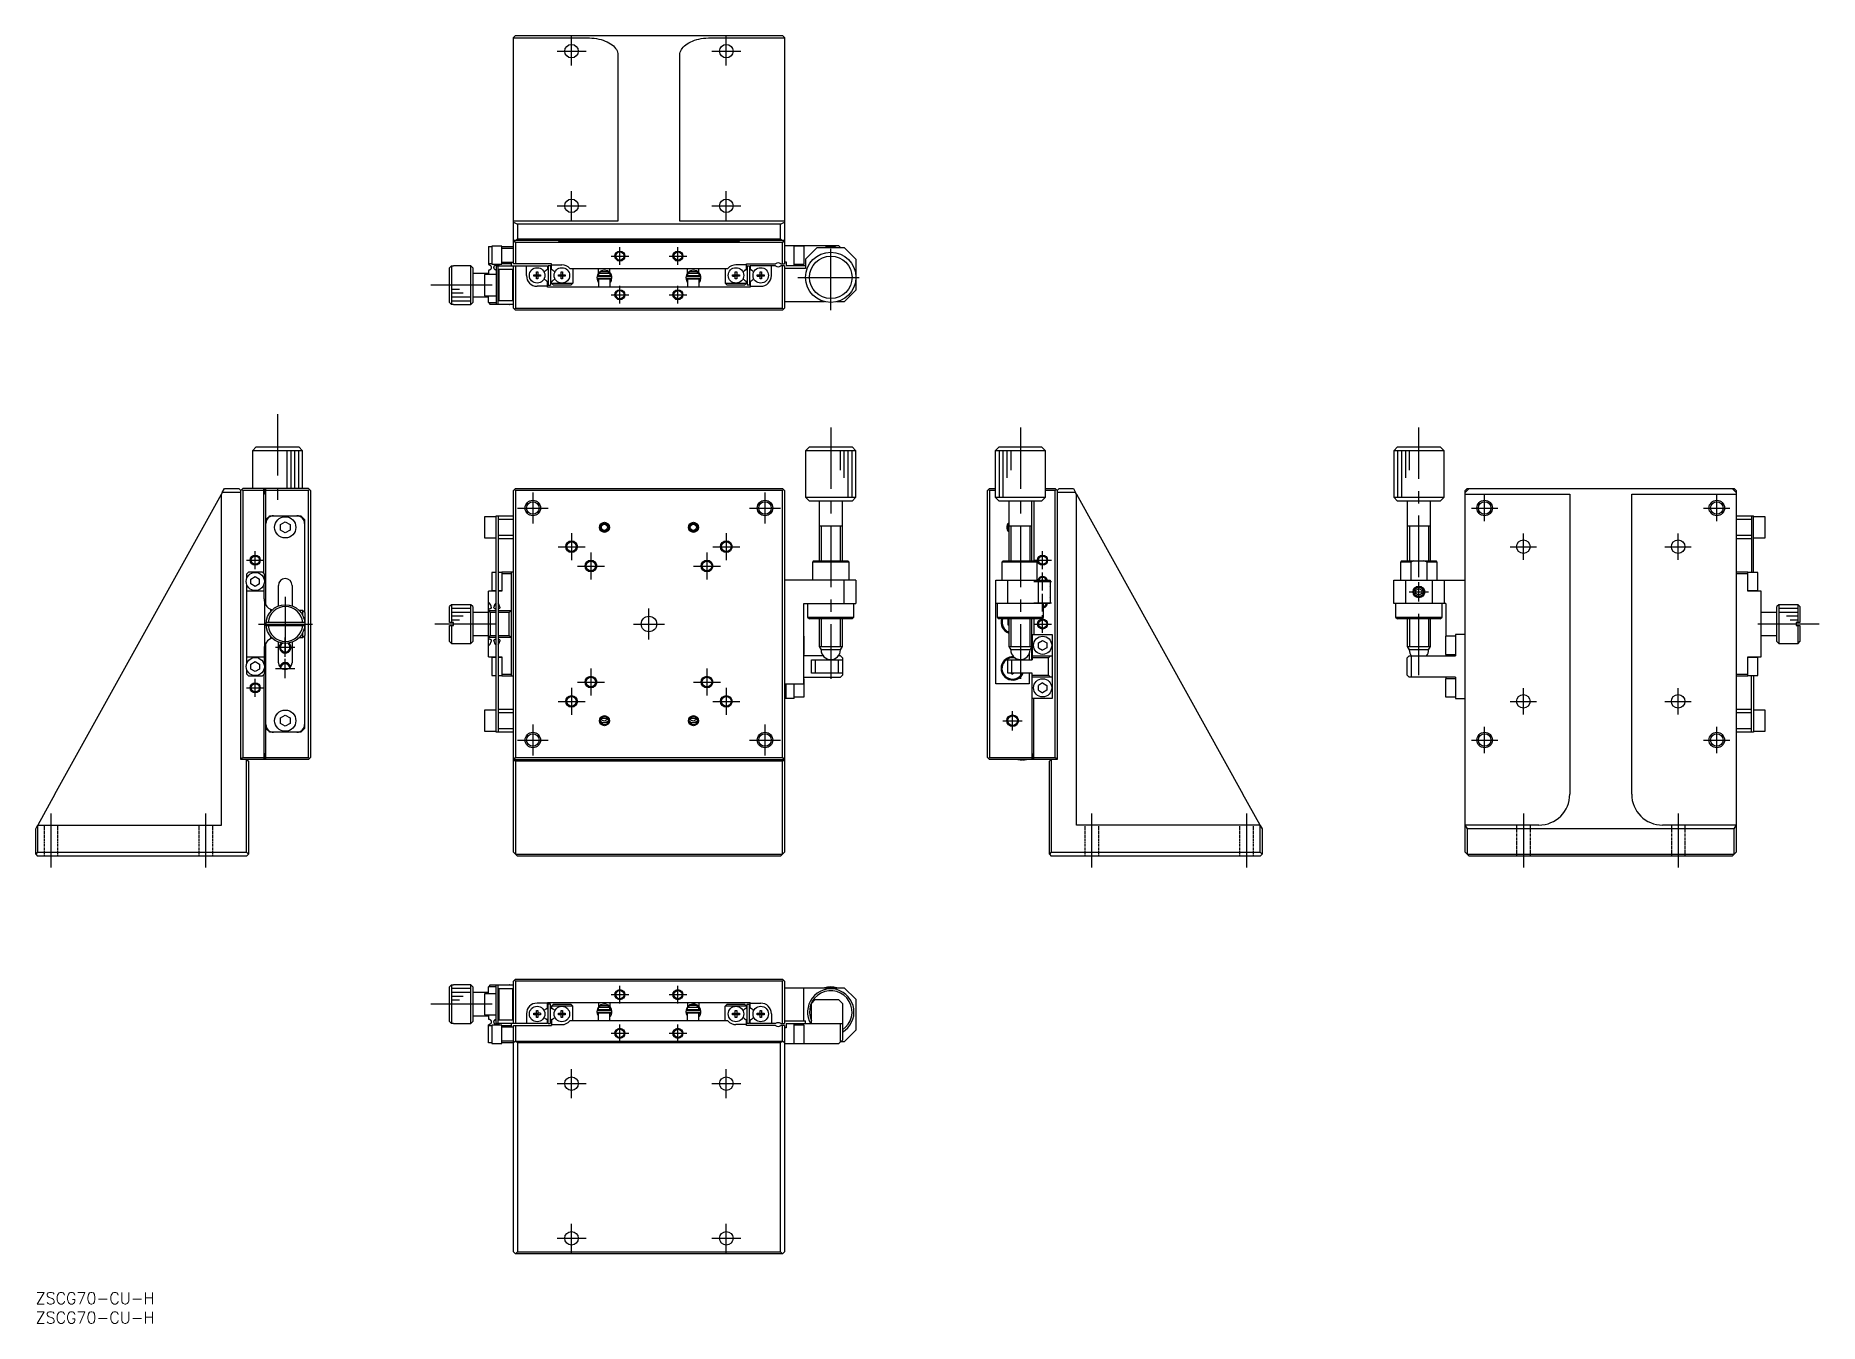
# Model space of a CAD drawing. Extents: x 0 to 461, y -8 to 325.
import ezdxf

# ---------------------------------------------------------------- set-up
doc = ezdxf.new("R2010")
doc.units = 0
doc.header["$LTSCALE"] = 0.5
doc.linetypes.add('CENTER', pattern=[50.8, 31.75, -6.35, 6.35, -6.35])
doc.linetypes.add('DASHED', pattern=[0.75, 0.5, -0.25])
for name, color, linetype in [('MSM_CENTER', 1, 'CENTER'), ('MSM_CONTINUOUS', 7, 'CONTINUOUS'), ('MSM_DASHED', 4, 'DASHED'), ('MSM_NARROW', 5, 'CONTINUOUS'), ('MSM_PART_NUMBER', 7, 'CONTINUOUS')]:
    doc.layers.add(name, color=color, linetype=linetype)
doc.styles.get("Standard").update_dxf_attribs({"font": 'txt.shx', "height": 1, "bigfont": 'bigfont.shx'})

# ---------------------------------------------------------------- blocks, each defined once
blk = doc.blocks.new('*U2')
at = {"layer": 'MSM_PART_NUMBER'}
blk.add_text('ZSCG70-CU-H', height=3, dxfattribs=at).set_placement((0, -3))
blk = doc.blocks.new('*U3')
at = {"layer": 'MSM_PART_NUMBER'}
blk.add_text('ZSCG70-CU-H', height=3, dxfattribs=at).set_placement((0, -8))

msp = doc.modelspace()

# ---------------------------------------------------------------- linework, layer by layer
at = {"layer": 'MSM_CENTER'}
for p, q in [((138.5, 317.25), (138.5, 324.75)), ((178.5, 317.25), (178.5, 324.75)), ((134.75, 321), (142.25, 321)), ((174.75, 321), (182.25, 321)), ((138.5, 277.25), (138.5, 284.75)), ((178.5, 277.25), (178.5, 284.75)), ((134.75, 281), (142.25, 281)), ((174.75, 281), (182.25, 281)), ((148.7, 268), (153.3, 268)), ((151, 265.7), (151, 270.3)), ((163.7, 268), (168.3, 268)), ((166, 265.7), (166, 270.3)), ((205.5, 254.000001), (205.5, 270.999999)), ((118, 260.45), (102, 260.45)), ((151, 255.7), (151, 260.3)), ((166, 255.7), (166, 260.3)), ((197.000001, 262.5), (213.999999, 262.5)), ((148.7, 258), (153.3, 258)), ((163.7, 258), (168.3, 258)), ((62.5, 227.150003), (62.5, 202.849997)), ((205.5, 223.649997), (205.5, 158.649997)), ((254.5, 223.649997), (254.5, 158.649997)), ((357.5, 159.599997), (357.5, 223.649997)), ((124.5, 202.849997), (132.5, 202.849997)), ((128.5, 206.849997), (128.5, 198.849997)), ((184.5, 202.849997), (192.5, 202.849997)), ((188.5, 206.849997), (188.5, 198.849997)), ((371.1, 202.849997), (377.9, 202.849997)), ((374.5, 199.449997), (374.5, 206.249997)), ((431.1, 202.849997), (437.9, 202.849997)), ((434.5, 199.449997), (434.5, 206.249997)), ((138.5, 196.349997), (138.5, 189.349997)), ((178.5, 196.349997), (178.5, 189.349997)), ((384.5, 189.449997), (384.5, 196.249997)), ((424.5, 189.449997), (424.5, 196.249997)), ((54.45, 189.349997), (59.05, 189.349997)), ((56.75, 187.049997), (56.75, 191.649997)), ((135, 192.849997), (142, 192.849997)), ((143.5, 191.349997), (143.5, 184.349997)), ((173.5, 191.349997), (173.5, 184.349997)), ((175, 192.849997), (182, 192.849997)), ((257.95, 189.349997), (262.55, 189.349997)), ((260.25, 187.049997), (260.25, 191.649997)), ((381.1, 192.849997), (387.9, 192.849997)), ((421.1, 192.849997), (427.9, 192.849997)), ((140, 187.849997), (147, 187.849997)), ((170, 187.849997), (177, 187.849997)), ((260.25, 181.549997), (260.25, 186.149997)), ((64.55, 165.849997), (64.55, 179.849997)), ((257.95, 183.849997), (262.55, 183.849997)), ((260.25, 176.049997), (260.25, 180.649997)), ((355, 181.149997), (360, 181.149997)), ((357.5, 178.649997), (357.5, 183.649997)), ((158.5, 168.849997), (158.5, 176.849997)), ((257.95, 178.349997), (262.55, 178.349997)), ((57.55, 172.849997), (71.55, 172.849997)), ((119, 172.849997), (102, 172.849997)), ((154.5, 172.849997), (162.5, 172.849997)), ((257.95, 172.849997), (262.55, 172.849997)), ((260.25, 170.549997), (260.25, 175.149997)), ((461, 172.849997), (444, 172.849997)), ((62, 166.849997), (67, 166.849997)), ((64.5, 164.349997), (64.5, 169.349997)), ((64.5, 158.849997), (64.5, 163.849997)), ((56.75, 154.049997), (56.75, 158.649997)), ((62, 161.349997), (67, 161.349997)), ((140, 157.849997), (147, 157.849997)), ((143.5, 161.349997), (143.5, 154.349997)), ((170, 157.849997), (177, 157.849997)), ((173.5, 161.349997), (173.5, 154.349997)), ((54.45, 156.349997), (59.05, 156.349997)), ((135, 152.849997), (142, 152.849997)), ((138.5, 156.349997), (138.5, 149.349997)), ((175, 152.849997), (182, 152.849997)), ((178.5, 156.349997), (178.5, 149.349997)), ((381.1, 152.849997), (387.9, 152.849997)), ((384.5, 149.449997), (384.5, 156.249997)), ((421.1, 152.849997), (427.9, 152.849997)), ((424.5, 149.449997), (424.5, 156.249997)), ((250, 147.849997), (255, 147.849997)), ((252.5, 145.349997), (252.5, 150.349997)), ((128.5, 146.849997), (128.5, 138.849997)), ((188.5, 146.849997), (188.5, 138.849997)), ((374.5, 139.449997), (374.5, 146.249997)), ((434.5, 139.449997), (434.5, 146.249997)), ((124.5, 142.849997), (132.5, 142.849997)), ((184.5, 142.849997), (192.5, 142.849997)), ((371.1, 142.849997), (377.9, 142.849997)), ((431.1, 142.849997), (437.9, 142.849997)), ((4, 109.849997), (4, 123.849997)), ((44, 109.849997), (44, 123.849997)), ((273, 109.849997), (273, 123.849997)), ((313, 109.849997), (313, 123.849997)), ((384.5, 123.849997), (384.5, 109.849997)), ((424.5, 123.849997), (424.5, 109.849997)), ((151, 74.7), (151, 79.3)), ((166, 74.7), (166, 79.3)), ((118, 74.55), (102, 74.55)), ((148.7, 77), (153.3, 77)), ((163.7, 77), (168.3, 77)), ((151, 64.7), (151, 69.3)), ((166, 64.7), (166, 69.3)), ((148.7, 67), (153.3, 67)), ((163.7, 67), (168.3, 67)), ((138.5, 50.25), (138.5, 57.75)), ((178.5, 50.25), (178.5, 57.75)), ((134.75, 54), (142.25, 54)), ((174.75, 54), (182.25, 54)), ((134.75, 14), (142.25, 14)), ((138.5, 10.25), (138.5, 17.75)), ((174.75, 14), (182.25, 14)), ((178.5, 10.25), (178.5, 17.75))]:
    msp.add_line(p, q, dxfattribs=at)
at = {"layer": 'MSM_CONTINUOUS'}
for p, q in [((124, 325), (123.5, 324.5)), ((123.5, 266), (123.5, 324.5)), ((123.5, 324.445691), (142.5, 324.445691)), ((124, 325), (193, 325)), ((142.5, 324.445691), (143.127673, 324.432021)), ((143.127673, 324.432021), (143.751476, 324.391095)), ((143.751476, 324.391095), (144.367563, 324.323166)), ((144.367563, 324.323166), (144.972136, 324.228652)), ((144.972136, 324.228652), (145.561467, 324.108137)), ((145.561467, 324.108137), (146.131924, 323.962362)), ((146.131924, 323.962362), (146.679989, 323.792228)), ((146.679989, 323.792228), (147.202282, 323.598782)), ((147.202282, 323.598782), (147.695584, 323.383218)), ((147.695584, 323.383218), (148.156854, 323.146864)), ((148.156854, 323.146864), (148.583248, 322.891178)), ((148.583248, 322.891178), (148.972136, 322.617736)), ((168.027864, 322.617736), (168.416752, 322.891178)), ((168.416752, 322.891178), (168.843146, 323.146864)), ((168.843146, 323.146864), (169.304416, 323.383218)), ((169.304416, 323.383218), (169.797718, 323.598782)), ((169.797718, 323.598782), (170.320011, 323.792228)), ((170.320011, 323.792228), (170.868076, 323.962362)), ((170.868076, 323.962362), (171.438533, 324.108137)), ((171.438533, 324.108137), (172.027864, 324.228652)), ((172.027864, 324.228652), (172.632437, 324.323166)), ((172.632437, 324.323166), (173.248524, 324.391095)), ((173.248524, 324.391095), (173.872327, 324.432021)), ((173.872327, 324.432021), (174.5, 324.445691)), ((174.5, 324.445691), (193.5, 324.445691)), ((193.5, 324.5), (193, 325)), ((193.5, 324.5), (193.5, 266)), ((148.972136, 322.617736), (149.321121, 322.328224)), ((149.321121, 322.328224), (149.628052, 322.024427)), ((149.628052, 322.024427), (149.891036, 321.708218)), ((149.891036, 321.708218), (150.108452, 321.381546)), ((150.108452, 321.381546), (150.278959, 321.046426)), ((150.278959, 321.046426), (150.401507, 320.704923)), ((150.401507, 320.704923), (150.475339, 320.359143)), ((150.475339, 320.359143), (150.5, 320.011219)), ((150.5, 320.011219), (150.5, 277)), ((166.5, 320.011219), (166.524661, 320.359143)), ((166.5, 277), (166.5, 320.011219)), ((166.524661, 320.359143), (166.598493, 320.704923)), ((166.598493, 320.704923), (166.721041, 321.046426)), ((166.721041, 321.046426), (166.891548, 321.381546)), ((166.891548, 321.381546), (167.108964, 321.708218)), ((167.108964, 321.708218), (167.371948, 322.024427)), ((167.371948, 322.024427), (167.678879, 322.328224)), ((167.678879, 322.328224), (168.027864, 322.617736)), ((150.5, 277), (123.5, 277)), ((123.5, 276.775113), (124.5, 276.220803)), ((193.5, 277), (166.5, 277)), ((192.5, 276.220803), (193.5, 276.775113)), ((123.5, 271.5), (124.5, 272.5)), ((193.5, 272), (123.5, 272)), ((192.5, 276.220803), (124.5, 276.220803)), ((124.5, 276.220803), (124.5, 272.5)), ((124.5, 272.5), (192.5, 272.5)), ((135.35, 271.65), (135, 272)), ((182, 272), (181.65, 271.65)), ((192.5, 272.5), (192.5, 276.220803)), ((192.5, 272.5), (193.5, 271.5)), ((117, 270.45), (117.9, 270.45)), ((117, 270.45), (117, 265.8)), ((117.9, 270.6), (117.9, 265.9)), ((120.5, 270.6), (117.9, 270.6)), ((120.5, 265.9), (120.5, 270.6)), ((120.5, 270.45), (123.5, 270.45)), ((123.5, 269.95), (120.5, 269.95)), ((123.75, 271.75), (124, 271.5)), ((193, 271.5), (124, 271.5)), ((124, 271.5), (124, 266)), ((181.65, 271.65), (135.35, 271.65)), ((193, 271.5), (193.25, 271.75)), ((193, 266), (193, 271.5)), ((193.5, 270.75), (207.5, 270.75)), ((196, 265.55), (196, 270.75)), ((198.6, 270.6), (196, 270.6)), ((198.6, 265.9), (198.6, 270.6)), ((202, 270.2), (199, 267.2)), ((202, 270.2), (209, 270.2)), ((204.25, 270.287358), (204.075284, 270.2)), ((206.75, 270.287358), (204.25, 270.287358)), ((206.924716, 270.2), (206.75, 270.287358)), ((208.05, 270.2), (207.5, 270.75)), ((208, 270.2), (208, 270.25)), ((212, 267.2), (209, 270.2)), ((107, 264.932187), (107.5, 265.433974)), ((107, 255.967813), (107, 264.932187)), ((107.5, 265.433974), (107.5, 255.466026)), ((107.5, 265.433974), (108, 265.433974)), ((108, 265.433974), (108, 265.45)), ((112.5, 265.45), (108, 265.45)), ((112.5, 255.45), (112.5, 265.45)), ((113, 264.95), (112.5, 265.45)), ((113, 264.95), (113, 255.95)), ((117, 263.45), (113, 263.45)), ((116, 263.25), (116, 257.75)), ((119, 263.25), (116, 263.25)), ((117.9, 265.95), (117, 265.95)), ((117, 265.8), (117.011761, 265.799908)), ((117.034494, 264.300794), (117, 264.3)), ((117, 264.3), (117, 263.25)), ((117.011761, 265.799908), (117.023492, 265.799632)), ((117.023492, 265.799632), (117.035281, 265.79917)), ((117.068896, 264.303171), (117.034494, 264.300794)), ((117.035281, 265.79917), (117.046985, 265.798527)), ((117.046985, 265.798527), (117.058909, 265.797683)), ((117.058909, 265.797683), (117.070695, 265.796661)), ((117.10276, 264.307074), (117.068896, 264.303171)), ((117.070695, 265.796661), (117.08242, 265.795458)), ((117.08242, 265.795458), (117.093969, 265.79409)), ((117.093969, 265.79409), (117.108419, 265.792122)), ((117.136358, 264.3125), (117.10276, 264.307074)), ((117.108419, 265.792122), (117.122568, 265.789916)), ((117.122568, 265.789916), (117.136399, 265.787492)), ((117.16789, 264.319033), (117.136358, 264.3125)), ((117.136399, 265.787492), (117.149896, 265.784868)), ((117.149896, 265.784868), (117.167865, 265.780973)), ((117.167865, 265.780973), (117.185273, 265.776756)), ((117.199035, 264.326892), (117.16789, 264.319033)), ((117.185273, 265.776756), (117.202133, 265.772248)), ((117.22945, 264.335961), (117.199035, 264.326892)), ((117.202133, 265.772248), (117.226244, 265.765066)), ((117.226244, 265.765066), (117.249352, 265.757343)), ((117.25935, 264.346269), (117.22945, 264.335961)), ((117.249352, 265.757343), (117.271528, 265.749127)), ((117.287938, 264.357475), (117.25935, 264.346269)), ((117.271528, 265.749127), (117.292842, 265.740466)), ((117.315922, 264.369784), (117.287938, 264.357475)), ((117.292842, 265.740466), (117.320658, 265.728)), ((117.343034, 264.383046), (117.315922, 264.369784)), ((117.320658, 265.728), (117.347218, 265.714789)), ((117.369452, 264.39731), (117.343034, 264.383046)), ((117.347218, 265.714789), (117.372633, 265.70088)), ((117.390431, 264.409638), (117.369452, 264.39731)), ((117.372633, 265.70088), (117.413044, 265.676019)), ((117.410903, 264.422579), (117.390431, 264.409638)), ((117.430837, 264.436095), (117.410903, 264.422579)), ((117.413044, 265.676019), (117.450896, 265.649327)), ((117.459395, 264.457164), (117.430837, 264.436095)), ((117.450896, 265.649327), (117.486694, 265.620641)), ((117.486684, 264.479353), (117.459395, 264.457164)), ((117.51193, 264.501888), (117.486684, 264.479353)), ((117.486694, 265.620641), (117.520302, 265.590172)), ((117.535901, 264.5253), (117.51193, 264.501888)), ((117.520302, 265.590172), (117.552403, 265.557299)), ((117.558376, 264.549285), (117.535901, 264.5253)), ((117.552403, 265.557299), (117.582369, 265.522596)), ((117.579555, 264.573958), (117.558376, 264.549285)), ((117.600066, 264.600089), (117.579555, 264.573958)), ((117.582369, 265.522596), (117.610357, 265.48585)), ((117.619174, 264.626771), (117.600066, 264.600089)), ((117.610357, 265.48585), (117.636149, 265.447259)), ((117.63675, 264.653707), (117.619174, 264.626771)), ((117.636149, 265.447259), (117.660268, 265.405735)), ((117.652955, 264.681016), (117.63675, 264.653707)), ((117.667522, 264.708074), (117.652955, 264.681016)), ((117.660268, 265.405735), (117.681896, 265.362279)), ((117.680803, 264.735345), (117.667522, 264.708074)), ((117.69275, 264.762604), (117.680803, 264.735345)), ((117.681896, 265.362279), (117.70103, 265.316565)), ((117.703473, 264.789949), (117.69275, 264.762604)), ((117.70103, 265.316565), (117.717334, 265.268932)), ((117.7151, 264.823884), (117.703473, 264.789949)), ((117.724951, 264.857801), (117.7151, 264.823884)), ((117.717334, 265.268932), (117.730926, 265.21807)), ((117.733078, 264.891589), (117.724951, 264.857801)), ((117.730926, 265.21807), (117.741085, 265.165294)), ((117.739533, 264.925138), (117.733078, 264.891589)), ((117.745549, 264.968421), (117.739533, 264.925138)), ((117.741085, 265.165294), (117.745862, 265.128676)), ((117.748991, 265.011131), (117.745549, 264.968421)), ((117.745862, 265.128676), (117.748864, 265.091257)), ((117.748864, 265.091257), (117.749994, 265.053111)), ((117.749994, 265.053111), (117.748991, 265.011131)), ((117.9, 265.9), (120.5, 265.9)), ((118.450304, 265.028636), (118.450337, 265.072463)), ((118.452917, 264.983934), (118.450304, 265.028636)), ((118.450337, 265.072463), (118.452858, 265.115407)), ((118.452858, 265.115407), (118.457725, 265.15736)), ((118.458337, 264.938493), (118.452917, 264.983934)), ((118.457725, 265.15736), (118.464791, 265.198214)), ((118.466721, 264.892515), (118.458337, 264.938493)), ((118.464791, 265.198214), (118.477822, 265.25239)), ((118.474804, 264.858724), (118.466721, 264.892515)), ((118.484624, 264.824765), (118.474804, 264.858724)), ((118.477822, 265.25239), (118.494476, 265.304436)), ((118.49623, 264.790761), (118.484624, 264.824765)), ((118.494476, 265.304436), (118.514474, 265.354227)), ((118.50967, 264.756837), (118.49623, 264.790761)), ((118.524084, 264.725011), (118.50967, 264.756837)), ((118.514474, 265.354227), (118.536669, 265.400003)), ((118.540269, 264.693342), (118.524084, 264.725011)), ((118.536669, 265.400003), (118.56163, 265.443702)), ((118.558221, 264.661983), (118.540269, 264.693342)), ((118.577936, 264.631087), (118.558221, 264.661983)), ((118.56163, 265.443702), (118.58923, 265.485281)), ((118.599411, 264.600808), (118.577936, 264.631087)), ((118.58923, 265.485281), (118.619339, 265.524693)), ((118.62264, 264.571298), (118.599411, 264.600808)), ((118.619339, 265.524693), (118.652879, 265.563022)), ((118.646595, 264.5438), (118.62264, 264.571298)), ((118.672186, 264.51717), (118.646595, 264.5438)), ((118.652879, 265.563022), (118.689096, 265.599124)), ((118.699351, 264.491564), (118.672186, 264.51717)), ((118.689096, 265.599124), (118.728079, 265.632945)), ((118.720195, 264.473559), (118.699351, 264.491564)), ((118.741866, 264.456192), (118.720195, 264.473559)), ((118.728079, 265.632945), (118.769916, 265.664433)), ((118.764323, 264.439523), (118.741866, 264.456192)), ((118.787522, 264.423612), (118.764323, 264.439523)), ((118.769916, 265.664433), (118.807571, 265.689159)), ((118.812219, 264.408033), (118.787522, 264.423612)), ((118.807571, 265.689159), (118.847783, 265.71217)), ((118.837681, 264.393329), (118.812219, 264.408033)), ((118.863842, 264.379558), (118.837681, 264.393329)), ((118.847783, 265.71217), (118.890896, 265.733341)), ((118.890636, 264.366777), (118.863842, 264.379558)), ((118.917217, 264.355357), (118.890636, 264.366777)), ((118.890896, 265.733341), (118.913862, 265.743289)), ((118.913862, 265.743289), (118.937859, 265.752742)), ((118.944354, 264.34492), (118.917217, 264.355357)), ((118.937859, 265.752742), (118.962978, 265.761621)), ((118.971973, 264.335508), (118.944354, 264.34492)), ((118.962978, 265.761621), (118.98931, 265.769846)), ((119, 264.327158), (118.971973, 264.335508)), ((118.98931, 265.769846), (119.016947, 265.777337)), ((119, 265.5), (132.3, 265.5)), ((119, 265.5), (119, 255.45)), ((119.016947, 265.777337), (119.04598, 265.784015)), ((119.04598, 265.784015), (119.059192, 265.786662)), ((119.059192, 265.786662), (119.072749, 265.789122)), ((119.072749, 265.789122), (119.08663, 265.791377)), ((119.08663, 265.791377), (119.10081, 265.793408)), ((119.10081, 265.793408), (119.115266, 265.795197)), ((119.115266, 265.795197), (119.129976, 265.796724)), ((119.129976, 265.796724), (119.141128, 265.797685)), ((119.141128, 265.797685), (119.152416, 265.798488)), ((119.152416, 265.798488), (119.163808, 265.799126)), ((119.163808, 265.799126), (119.175271, 265.799592)), ((119.175271, 265.799592), (119.187235, 265.79989)), ((119.187235, 265.79989), (119.199249, 265.799998)), ((119.199249, 265.799998), (119.211264, 265.799914)), ((119.211264, 265.799914), (119.223234, 265.79964)), ((119.223234, 265.79964), (119.236746, 265.799096)), ((119.236746, 265.799096), (119.250172, 265.798312)), ((119.250172, 265.798312), (119.263467, 265.7973)), ((119.263467, 265.7973), (119.276589, 265.796072)), ((119.276589, 265.796072), (119.289493, 265.794639)), ((119.289493, 265.794639), (119.302136, 265.793013)), ((119.302136, 265.793013), (119.321874, 265.790032)), ((119.321874, 265.790032), (119.341036, 265.786622)), ((119.341036, 265.786622), (119.359617, 265.78282)), ((119.359617, 265.78282), (119.377613, 265.778667)), ((119.377613, 265.778667), (119.395021, 265.774202)), ((119.395021, 265.774202), (119.411834, 265.769462)), ((119.411834, 265.769462), (119.452882, 265.756156)), ((119.452882, 265.756156), (119.491242, 265.741332)), ((119.491242, 265.741332), (119.527174, 265.725114)), ((119.5, 255.45), (119.5, 265.5)), ((119.5, 264.7), (119.7, 264.5)), ((119.527174, 265.725114), (119.560941, 265.707623)), ((119.560941, 265.707623), (119.592806, 265.688981)), ((119.592806, 265.688981), (119.623029, 265.669311)), ((119.623029, 265.669311), (119.663527, 265.639639)), ((119.663527, 265.639639), (119.701376, 265.607831)), ((119.7, 264.5), (119.7, 256.5)), ((123.3, 264.5), (119.7, 264.5)), ((119.701376, 265.607831), (119.736674, 265.573938)), ((119.736674, 265.573938), (119.769516, 265.538008)), ((119.769516, 265.538008), (119.799976, 265.500031)), ((120.5, 266.45), (123.5, 266.45)), ((122.9, 265.95), (120.5, 265.95)), ((122.9, 266.45), (122.9, 265.5)), ((123.3, 264.5), (123.5, 264.7)), ((123.3, 256.5), (123.3, 264.5)), ((133.3, 266), (123.5, 266)), ((123.5, 254.5), (123.5, 265.5)), ((124, 265.5), (124, 254.5)), ((126.85, 262.95), (126.85, 265.5)), ((128.713639, 263.18), (129.42, 263.18)), ((128.713639, 262.82), (128.713639, 263.18)), ((129.42, 262.82), (128.713639, 262.82)), ((129.42, 263.886361), (129.78, 263.886361)), ((129.42, 263.18), (129.42, 263.886361)), ((129.430372, 263.169628), (129.42, 263.18)), ((129.430372, 262.830372), (129.42, 262.82)), ((129.42, 262.113639), (129.42, 262.82)), ((129.430372, 263.169628), (129.769628, 263.169628)), ((129.430372, 262.830372), (129.430372, 263.169628)), ((129.769628, 262.830372), (129.430372, 262.830372)), ((129.769628, 263.169628), (129.78, 263.18)), ((129.769628, 263.169628), (129.769628, 262.830372)), ((129.769628, 262.830372), (129.78, 262.82)), ((129.78, 263.886361), (129.78, 263.18)), ((129.78, 263.18), (130.486361, 263.18)), ((129.78, 262.82), (129.78, 262.113639)), ((130.486361, 262.82), (129.78, 262.82)), ((130.486361, 263.18), (130.486361, 262.82)), ((132.3, 264.544412), (132.00625, 264.374815)), ((132.3, 265.5), (132.3, 264.544412)), ((132.5, 265.5), (132.5, 260.5)), ((133.1, 265.5), (132.5, 265.5)), ((133.1, 265.5), (133.1, 260.5)), ((133.3, 264.544412), (133.3, 266)), ((133.3, 265.75), (136, 265.75)), ((133.59375, 264.374815), (133.3, 264.544412)), ((135.113639, 263.18), (135.82, 263.18)), ((135.113639, 262.82), (135.113639, 263.18)), ((135.82, 262.82), (135.113639, 262.82)), ((135.82, 263.886361), (136.18, 263.886361)), ((135.82, 263.18), (135.82, 263.886361)), ((135.830372, 263.169628), (135.82, 263.18)), ((135.830372, 262.830372), (135.82, 262.82)), ((135.82, 262.113639), (135.82, 262.82)), ((135.830372, 263.169628), (136.169628, 263.169628)), ((135.830372, 262.830372), (135.830372, 263.169628)), ((136.169628, 262.830372), (135.830372, 262.830372)), ((136.169628, 263.169628), (136.18, 263.18)), ((136.169628, 263.169628), (136.169628, 262.830372)), ((136.169628, 262.830372), (136.18, 262.82)), ((136.18, 263.886361), (136.18, 263.18)), ((136.18, 263.18), (136.886361, 263.18)), ((136.18, 262.82), (136.18, 262.113639)), ((136.886361, 262.82), (136.18, 262.82)), ((136.886361, 263.18), (136.886361, 262.82)), ((138.079062, 264.8), (178.920938, 264.8)), ((138.8, 264.8), (138.8, 261)), ((145.4, 264.8), (145.4, 263.482073)), ((145.466596, 262.588548), (145.577142, 263.000149)), ((148.5, 263.5), (145.5, 263.5)), ((145.5, 263.5), (145.5, 263)), ((145.5, 263), (148.5, 263)), ((145.523387, 262.8), (146, 262.8)), ((145.554317, 263.5), (146.083485, 264)), ((145.9, 262.8), (145.9, 262.588494)), ((146, 263), (146, 262.588494)), ((146.083485, 264), (147.916515, 264)), ((147.916515, 264), (148.445683, 263.5)), ((148, 262.588494), (148, 263)), ((148, 262.8), (148.4, 262.8)), ((148.4, 263.751317), (148.4, 264.8)), ((148.4, 262.8), (148.4, 263)), ((148.442321, 263.00019), (148.553536, 262.588515)), ((148.5, 263), (148.5, 263.5)), ((168.4, 264.8), (168.4, 263.482073)), ((168.466596, 262.588548), (168.577142, 263.000149)), ((171.5, 263.5), (168.5, 263.5)), ((168.5, 263.5), (168.5, 263)), ((168.5, 263), (171.5, 263)), ((168.523387, 262.8), (169, 262.8)), ((168.554317, 263.5), (169.083485, 264)), ((168.9, 262.8), (168.9, 262.588494)), ((169, 263), (169, 262.588494)), ((169.083485, 264), (170.916515, 264)), ((170.916515, 264), (171.445683, 263.5)), ((171, 262.588494), (171, 263)), ((171, 262.8), (171.4, 262.8)), ((171.4, 263.751317), (171.4, 264.8)), ((171.4, 262.8), (171.4, 263)), ((171.442321, 263.00019), (171.553536, 262.588515)), ((171.5, 263), (171.5, 263.5)), ((178.2, 264.8), (178.2, 261)), ((180.113639, 263.18), (180.82, 263.18)), ((180.113639, 262.82), (180.113639, 263.18)), ((180.113639, 262.82), (180.82, 262.82)), ((180.82, 263.886361), (181.18, 263.886361)), ((180.82, 263.18), (180.82, 263.886361)), ((180.830372, 263.169628), (180.82, 263.18)), ((180.830372, 262.830372), (180.82, 262.82)), ((180.82, 262.113639), (180.82, 262.82)), ((180.830372, 263.169628), (181.169628, 263.169628)), ((180.830372, 262.830372), (180.830372, 263.169628)), ((181.169628, 262.830372), (180.830372, 262.830372)), ((183.7, 265.75), (181, 265.75)), ((181.169628, 263.169628), (181.18, 263.18)), ((181.169628, 263.169628), (181.169628, 262.830372)), ((181.169628, 262.830372), (181.18, 262.82)), ((181.18, 263.886361), (181.18, 263.18)), ((181.18, 263.18), (181.886361, 263.18)), ((181.18, 262.82), (181.18, 262.113639)), ((181.886361, 262.82), (181.18, 262.82)), ((181.886361, 263.18), (181.886361, 262.82)), ((183.40625, 264.374815), (183.7, 264.544412)), ((183.7, 266), (191.238562, 266)), ((183.7, 264.544412), (183.7, 266)), ((183.9, 265.5), (183.9, 260.5)), ((183.9, 265.5), (184.5, 265.5)), ((184.5, 265.5), (184.5, 260.5)), ((184.7, 265.5), (184.7, 264.544412)), ((191.238562, 265.5), (184.7, 265.5)), ((184.7, 264.544412), (184.99375, 264.374815)), ((186.513639, 263.18), (187.22, 263.18)), ((186.513639, 262.82), (186.513639, 263.18)), ((186.513639, 262.82), (187.22, 262.82)), ((187.22, 263.886361), (187.58, 263.886361)), ((187.22, 263.18), (187.22, 263.886361)), ((187.230372, 263.169628), (187.22, 263.18)), ((187.230372, 262.830372), (187.22, 262.82)), ((187.22, 262.113639), (187.22, 262.82)), ((187.230372, 263.169628), (187.569628, 263.169628)), ((187.230372, 262.830372), (187.230372, 263.169628)), ((187.569628, 262.830372), (187.230372, 262.830372)), ((187.569628, 263.169628), (187.58, 263.18)), ((187.569628, 263.169628), (187.569628, 262.830372)), ((187.569628, 262.830372), (187.58, 262.82)), ((187.58, 263.886361), (187.58, 263.18)), ((187.58, 263.18), (188.286361, 263.18)), ((187.58, 262.82), (187.58, 262.113639)), ((188.286361, 262.82), (187.58, 262.82)), ((188.286361, 263.18), (188.286361, 262.82)), ((190.15, 262.95), (190.15, 265.5)), ((192.561438, 266), (193.5, 266)), ((193.5, 265.5), (192.561438, 265.5)), ((193, 254.5), (193, 265.5)), ((193.5, 266.55), (194, 266.55)), ((193.5, 265.5), (193.5, 254.5)), ((199, 264.8), (193.5, 264.8)), ((194, 266.55), (194, 265.55)), ((194, 265.55), (199, 265.55)), ((196, 265.9), (198.6, 265.9)), ((199, 267.2), (199, 264.8)), ((212, 267.2), (212, 259.2)), ((129.78, 262.113639), (129.42, 262.113639)), ((132.3, 260.2), (129.6, 260.2)), ((132.00625, 261.625185), (132.3, 261.455588)), ((132.3, 260), (132.3, 261.455588)), ((184.7, 260), (132.3, 260)), ((132.5, 260.5), (133.1, 260.5)), ((133.3, 261.455588), (133.59375, 261.625185)), ((133.3, 261), (133.3, 261.455588)), ((133.3, 261), (138.8, 261)), ((133.8, 260.5), (133.3, 261)), ((138.3, 260.5), (133.8, 260.5)), ((136.18, 262.113639), (135.82, 262.113639)), ((138.8, 261), (138.3, 260.5)), ((145.199978, 261.686351), (145.200405, 261.685039)), ((145.200405, 261.685039), (145.20079, 261.683862)), ((145.20079, 261.683862), (145.201207, 261.682599)), ((145.201207, 261.682599), (145.201903, 261.680506)), ((145.201903, 261.680506), (145.202791, 261.677866)), ((145.202791, 261.677866), (145.203148, 261.676817)), ((145.203148, 261.676817), (145.203804, 261.6749)), ((145.203804, 261.6749), (145.204216, 261.673707)), ((145.204216, 261.673707), (145.205723, 261.669398)), ((145.205723, 261.669398), (145.20623, 261.667969)), ((145.20623, 261.667969), (145.207238, 261.665157)), ((145.207238, 261.665157), (145.221835, 261.628106)), ((145.222069, 261.631769), (145.221567, 261.629372)), ((145.221567, 261.629372), (145.222295, 261.629678)), ((145.221835, 261.628106), (145.221567, 261.629372)), ((148.759909, 262.588494), (145.259909, 262.588494)), ((145.259909, 262.198494), (148.759909, 262.198494)), ((148.5, 262), (145.5, 262)), ((145.5, 262), (145.5, 260)), ((145.574638, 262.000019), (145.575663, 262.00277)), ((145.575663, 262.00277), (145.581354, 262.016743)), ((145.581354, 262.016743), (145.587745, 262.030409)), ((145.587745, 262.030409), (145.594817, 262.043733)), ((145.594817, 262.043733), (145.602551, 262.056682)), ((145.602551, 262.056682), (145.610924, 262.069223)), ((145.610924, 262.069223), (145.619914, 262.081327)), ((145.619914, 262.081327), (145.629497, 262.092964)), ((145.629497, 262.092964), (145.639647, 262.104106)), ((145.639647, 262.104106), (145.650336, 262.114726)), ((145.650336, 262.114726), (145.661538, 262.124801)), ((145.661538, 262.124801), (145.673223, 262.134307)), ((145.673223, 262.134307), (145.68536, 262.143222)), ((145.68536, 262.143222), (145.69792, 262.151527)), ((145.69792, 262.151527), (145.710871, 262.159202)), ((145.710871, 262.159202), (145.724181, 262.166231)), ((145.724181, 262.166231), (145.737816, 262.172599)), ((145.737816, 262.172599), (145.751744, 262.178292)), ((145.751744, 262.178292), (145.76593, 262.183297)), ((145.76593, 262.183297), (145.780341, 262.187604)), ((145.780341, 262.187604), (145.794943, 262.191205)), ((145.794943, 262.191205), (145.809699, 262.194091)), ((145.809699, 262.194091), (145.824577, 262.196256)), ((145.824577, 262.196256), (145.839539, 262.197697)), ((145.839539, 262.197697), (145.854552, 262.19841)), ((145.854552, 262.19841), (145.861589, 262.198494)), ((145.9, 262.198494), (145.9, 262)), ((146, 262.198494), (146, 262)), ((148, 262), (148, 262.198494)), ((148.158228, 262.198494), (148.172462, 262.19816)), ((148.172462, 262.19816), (148.187451, 262.197098)), ((148.187451, 262.197098), (148.202369, 262.195311)), ((148.202369, 262.195311), (148.217181, 262.192802)), ((148.217181, 262.192802), (148.231853, 262.189578)), ((148.231853, 262.189578), (148.246349, 262.185646)), ((148.246349, 262.185646), (148.260635, 262.181013)), ((148.260635, 262.181013), (148.274678, 262.175691)), ((148.274678, 262.175691), (148.288444, 262.169691)), ((148.288444, 262.169691), (148.301901, 262.163027)), ((148.301901, 262.163027), (148.315015, 262.155712)), ((148.315015, 262.155712), (148.327755, 262.147764)), ((148.327755, 262.147764), (148.34009, 262.139199)), ((148.34009, 262.139199), (148.351989, 262.130037)), ((148.351989, 262.130037), (148.363423, 262.120299)), ((148.363423, 262.120299), (148.374363, 262.110006)), ((148.374363, 262.110006), (148.384781, 262.099183)), ((148.384781, 262.099183), (148.394649, 262.087853)), ((148.394649, 262.087853), (148.403944, 262.076043)), ((148.403944, 262.076043), (148.412638, 262.063781)), ((148.412638, 262.063781), (148.42071, 262.051097)), ((148.42071, 262.051097), (148.428138, 262.03802)), ((148.428138, 262.03802), (148.4349, 262.024582)), ((148.4349, 262.024582), (148.440978, 262.010817)), ((148.440978, 262.010817), (148.445178, 262.000023)), ((148.791873, 261.619909), (148.49999, 261.7237)), ((148.5, 260), (148.5, 262)), ((148.511398, 261.728089), (148.5, 261.734268)), ((148.500223, 261.145563), (148.795599, 261.625969)), ((148.523513, 261.721755), (148.511398, 261.728089)), ((148.536263, 261.715308), (148.523513, 261.721755)), ((148.549565, 261.70879), (148.536263, 261.715308)), ((148.563328, 261.702246), (148.549565, 261.70879)), ((148.577461, 261.695719), (148.563328, 261.702246)), ((148.59187, 261.689253), (148.577461, 261.695719)), ((148.606458, 261.682891), (148.59187, 261.689253)), ((148.621128, 261.676675), (148.606458, 261.682891)), ((148.635781, 261.670647), (148.621128, 261.676675)), ((148.650321, 261.664848), (148.635781, 261.670647)), ((148.664649, 261.659315), (148.650321, 261.664848)), ((148.67867, 261.654087), (148.664649, 261.659315)), ((148.692291, 261.649197), (148.67867, 261.654087)), ((148.70542, 261.644679), (148.692291, 261.649197)), ((148.71797, 261.640562), (148.70542, 261.644679)), ((148.729857, 261.636875), (148.71797, 261.640562)), ((148.741001, 261.633641), (148.729857, 261.636875)), ((148.751328, 261.630883), (148.741001, 261.633641)), ((148.760769, 261.628619), (148.751328, 261.630883)), ((148.769261, 261.626864), (148.760769, 261.628619)), ((148.776747, 261.62563), (148.769261, 261.626864)), ((148.783177, 261.624924), (148.776747, 261.62563)), ((148.788509, 261.624753), (148.783177, 261.624924)), ((148.787204, 262.191862), (148.783279, 262.20001)), ((148.801115, 262.160489), (148.787204, 262.191862)), ((148.787244, 261.61238), (148.789121, 261.620888)), ((148.792706, 261.625116), (148.788509, 261.624753)), ((148.795741, 261.626011), (148.792706, 261.625116)), ((148.797593, 261.627433), (148.795741, 261.626011)), ((148.79825, 261.629372), (148.797593, 261.627433)), ((148.797982, 261.628106), (148.810057, 261.658283)), ((148.813441, 262.128473), (148.801115, 262.160489)), ((148.810057, 261.658283), (148.821239, 261.690714)), ((148.82415, 262.095893), (148.813441, 262.128473)), ((148.821239, 261.690714), (148.830784, 261.723654)), ((148.833217, 262.062829), (148.82415, 262.095893)), ((148.830784, 261.723654), (148.83867, 261.75702)), ((148.840621, 262.02936), (148.833217, 262.062829)), ((148.83867, 261.75702), (148.844877, 261.79073)), ((148.846344, 261.99557), (148.840621, 262.02936)), ((148.844877, 261.79073), (148.849392, 261.824702)), ((148.850371, 261.961541), (148.846344, 261.99557)), ((148.849392, 261.824702), (148.852203, 261.858853)), ((148.852693, 261.927357), (148.850371, 261.961541)), ((148.852203, 261.858853), (148.853304, 261.893099)), ((148.853304, 261.893099), (148.852693, 261.927357)), ((148.852997, 261.91034), (148.953626, 262.366346)), ((168.199978, 261.686351), (168.200405, 261.685039)), ((168.200405, 261.685039), (168.20079, 261.683862)), ((168.20079, 261.683862), (168.201207, 261.682599)), ((168.201207, 261.682599), (168.201903, 261.680506)), ((168.201903, 261.680506), (168.202791, 261.677866)), ((168.202791, 261.677866), (168.203148, 261.676817)), ((168.203148, 261.676817), (168.203804, 261.6749)), ((168.203804, 261.6749), (168.204216, 261.673707)), ((168.204216, 261.673707), (168.205723, 261.669398)), ((168.205723, 261.669398), (168.20623, 261.667969)), ((168.20623, 261.667969), (168.207238, 261.665157)), ((168.207238, 261.665157), (168.221835, 261.628106)), ((168.222069, 261.631769), (168.221567, 261.629372)), ((168.221567, 261.629372), (168.222295, 261.629678)), ((168.221835, 261.628106), (168.221567, 261.629372)), ((171.759909, 262.588494), (168.259909, 262.588494)), ((168.259909, 262.198494), (171.759909, 262.198494)), ((171.5, 262), (168.5, 262)), ((168.5, 262), (168.5, 260)), ((168.574638, 262.000019), (168.575663, 262.00277)), ((168.575663, 262.00277), (168.581354, 262.016743)), ((168.581354, 262.016743), (168.587745, 262.030409)), ((168.587745, 262.030409), (168.594817, 262.043733)), ((168.594817, 262.043733), (168.602551, 262.056682)), ((168.602551, 262.056682), (168.610924, 262.069223)), ((168.610924, 262.069223), (168.619914, 262.081327)), ((168.619914, 262.081327), (168.629497, 262.092964)), ((168.629497, 262.092964), (168.639647, 262.104106)), ((168.639647, 262.104106), (168.650336, 262.114726)), ((168.650336, 262.114726), (168.661538, 262.124801)), ((168.661538, 262.124801), (168.673223, 262.134307)), ((168.673223, 262.134307), (168.68536, 262.143222)), ((168.68536, 262.143222), (168.69792, 262.151527)), ((168.69792, 262.151527), (168.710871, 262.159202)), ((168.710871, 262.159202), (168.724181, 262.166231)), ((168.724181, 262.166231), (168.737816, 262.172599)), ((168.737816, 262.172599), (168.751744, 262.178292)), ((168.751744, 262.178292), (168.76593, 262.183297)), ((168.76593, 262.183297), (168.780341, 262.187604)), ((168.780341, 262.187604), (168.794943, 262.191205)), ((168.794943, 262.191205), (168.809699, 262.194091)), ((168.809699, 262.194091), (168.824577, 262.196256)), ((168.824577, 262.196256), (168.839539, 262.197697)), ((168.839539, 262.197697), (168.854552, 262.19841)), ((168.854552, 262.19841), (168.861589, 262.198494)), ((168.9, 262.198494), (168.9, 262)), ((169, 262.198494), (169, 262)), ((171, 262), (171, 262.198494)), ((171.158228, 262.198494), (171.172462, 262.19816)), ((171.172462, 262.19816), (171.187451, 262.197098)), ((171.187451, 262.197098), (171.202369, 262.195311)), ((171.202369, 262.195311), (171.217181, 262.192802)), ((171.217181, 262.192802), (171.231853, 262.189578)), ((171.231853, 262.189578), (171.246349, 262.185646)), ((171.246349, 262.185646), (171.260635, 262.181013)), ((171.260635, 262.181013), (171.274678, 262.175691)), ((171.274678, 262.175691), (171.288444, 262.169691)), ((171.288444, 262.169691), (171.301901, 262.163027)), ((171.301901, 262.163027), (171.315015, 262.155712)), ((171.315015, 262.155712), (171.327755, 262.147764)), ((171.327755, 262.147764), (171.34009, 262.139199)), ((171.34009, 262.139199), (171.351989, 262.130037)), ((171.351989, 262.130037), (171.363423, 262.120299)), ((171.363423, 262.120299), (171.374363, 262.110006)), ((171.374363, 262.110006), (171.384781, 262.099183)), ((171.384781, 262.099183), (171.394649, 262.087853)), ((171.394649, 262.087853), (171.403944, 262.076043)), ((171.403944, 262.076043), (171.412638, 262.063781)), ((171.412638, 262.063781), (171.42071, 262.051097)), ((171.42071, 262.051097), (171.428138, 262.03802)), ((171.428138, 262.03802), (171.4349, 262.024582)), ((171.4349, 262.024582), (171.440978, 262.010817)), ((171.440978, 262.010817), (171.445178, 262.000023)), ((171.791873, 261.619909), (171.49999, 261.7237)), ((171.5, 260), (171.5, 262)), ((171.511398, 261.728089), (171.5, 261.734268)), ((171.500223, 261.145563), (171.795599, 261.625969)), ((171.523513, 261.721755), (171.511398, 261.728089)), ((171.536263, 261.715308), (171.523513, 261.721755)), ((171.549565, 261.70879), (171.536263, 261.715308)), ((171.563328, 261.702246), (171.549565, 261.70879)), ((171.577461, 261.695719), (171.563328, 261.702246)), ((171.59187, 261.689253), (171.577461, 261.695719)), ((171.606458, 261.682891), (171.59187, 261.689253)), ((171.621128, 261.676675), (171.606458, 261.682891)), ((171.635781, 261.670647), (171.621128, 261.676675)), ((171.650321, 261.664848), (171.635781, 261.670647)), ((171.664649, 261.659315), (171.650321, 261.664848)), ((171.67867, 261.654087), (171.664649, 261.659315)), ((171.692291, 261.649197), (171.67867, 261.654087)), ((171.70542, 261.644679), (171.692291, 261.649197)), ((171.71797, 261.640562), (171.70542, 261.644679)), ((171.729857, 261.636875), (171.71797, 261.640562)), ((171.741001, 261.633641), (171.729857, 261.636875)), ((171.751328, 261.630883), (171.741001, 261.633641)), ((171.760769, 261.628619), (171.751328, 261.630883)), ((171.769261, 261.626864), (171.760769, 261.628619)), ((171.776747, 261.62563), (171.769261, 261.626864)), ((171.783177, 261.624924), (171.776747, 261.62563)), ((171.788509, 261.624753), (171.783177, 261.624924)), ((171.787204, 262.191862), (171.783279, 262.20001)), ((171.801115, 262.160489), (171.787204, 262.191862)), ((171.792706, 261.625116), (171.788509, 261.624753)), ((171.795741, 261.626011), (171.792706, 261.625116)), ((171.794456, 261.625632), (171.953626, 262.366346)), ((171.797593, 261.627433), (171.795741, 261.626011)), ((171.79825, 261.629372), (171.797593, 261.627433)), ((171.797982, 261.628106), (171.810057, 261.658283)), ((171.813441, 262.128473), (171.801115, 262.160489)), ((171.810057, 261.658283), (171.821239, 261.690714)), ((171.82415, 262.095893), (171.813441, 262.128473)), ((171.821239, 261.690714), (171.830784, 261.723654)), ((171.833217, 262.062829), (171.82415, 262.095893)), ((171.830784, 261.723654), (171.83867, 261.75702)), ((171.840621, 262.02936), (171.833217, 262.062829)), ((171.83867, 261.75702), (171.844877, 261.79073)), ((171.846344, 261.99557), (171.840621, 262.02936)), ((171.844877, 261.79073), (171.849392, 261.824702)), ((171.850371, 261.961541), (171.846344, 261.99557)), ((171.849392, 261.824702), (171.852203, 261.858853)), ((171.852693, 261.927357), (171.850371, 261.961541)), ((171.852203, 261.858853), (171.853304, 261.893099)), ((171.853304, 261.893099), (171.852693, 261.927357)), ((178.2, 261), (183.7, 261)), ((178.7, 260.5), (178.2, 261)), ((183.2, 260.5), (178.7, 260.5)), ((181.18, 262.113639), (180.82, 262.113639)), ((183.7, 261), (183.2, 260.5)), ((183.7, 261.455588), (183.40625, 261.625185)), ((183.7, 261), (183.7, 261.455588)), ((184.5, 260.5), (183.9, 260.5)), ((184.99375, 261.625185), (184.7, 261.455588)), ((184.7, 261.455588), (184.7, 260)), ((184.7, 260.2), (187.4, 260.2)), ((187.58, 262.113639), (187.22, 262.113639)), ((209, 256.2), (212, 259.2)), ((107.5, 255.466026), (107, 255.967813)), ((108, 255.466026), (107.5, 255.466026)), ((108, 255.45), (108, 255.466026)), ((108, 255.45), (112.5, 255.45)), ((112.5, 255.45), (113, 255.95)), ((113, 257.45), (117, 257.45)), ((116, 257.75), (119, 257.75)), ((117, 255.95), (117, 257.75)), ((117, 255.95), (119, 255.95)), ((117, 255.95), (117.5, 255.45)), ((119, 255.45), (117.5, 255.45)), ((123.5, 255.5), (119, 255.5)), ((119.7, 256.5), (119.5, 256.3)), ((122.4, 255.45), (119.5, 255.45)), ((119.7, 256.5), (123.3, 256.5)), ((122.4, 255.45), (122.45, 255.5)), ((123.5, 256.3), (123.3, 256.5)), ((124, 254), (123.5, 254.5)), ((124, 254.5), (123.75, 254.25)), ((124, 254.5), (193, 254.5)), ((193, 254), (124, 254)), ((193.25, 254.25), (193, 254.5)), ((193, 254), (193.5, 254.5)), ((203.900004, 256.2), (193.5, 256.2)), ((209, 256.2), (207.099996, 256.2)), ((57, 218.649997), (56, 217.649997)), ((69, 217.649997), (56, 217.649997)), ((56, 217.649997), (56, 207.849997)), ((57, 218.649997), (68, 218.649997)), ((69, 217.649997), (68, 218.649997)), ((69, 207.849997), (69, 217.649997)), ((200, 218.649997), (199, 217.649997)), ((212, 217.649997), (199, 217.649997)), ((199, 217.649997), (199, 205.649997)), ((200, 218.649997), (211, 218.649997)), ((212, 217.649997), (211, 218.649997)), ((212, 205.649997), (212, 217.649997)), ((249, 218.649997), (248, 217.649997)), ((261, 217.649997), (248, 217.649997)), ((248, 217.649997), (248, 205.649997)), ((249, 218.649997), (260, 218.649997)), ((261, 217.649997), (260, 218.649997)), ((261, 205.649997), (261, 217.649997)), ((352, 218.649997), (351, 217.649997)), ((364, 217.649997), (351, 217.649997)), ((351, 217.649997), (351, 205.649997)), ((352, 218.649997), (363, 218.649997)), ((364, 217.649997), (363, 218.649997)), ((364, 205.649997), (364, 217.649997)), ((48.224887, 206.849997), (48.779197, 207.849997)), ((48.779197, 207.849997), (52.5, 207.849997)), ((53, 207.349997), (52.5, 207.849997)), ((53, 207.349997), (53.5, 207.849997)), ((53.5, 207.349997), (53.25, 207.599997)), ((70.5, 207.849997), (53.5, 207.849997)), ((59, 185.899997), (59, 207.849997)), ((59.25, 207.849997), (59.25, 206.449997)), ((59.5, 177.770017), (59.5, 207.849997)), ((70.5, 207.849997), (71, 207.349997)), ((70.75, 207.599997), (70.5, 207.349997)), ((124, 207.849997), (123.5, 207.349997)), ((124, 207.349997), (123.75, 207.599997)), ((124, 207.849997), (193, 207.849997)), ((193.5, 207.349997), (193, 207.849997)), ((193, 207.349997), (193.25, 207.599997)), ((246, 207.349997), (246.5, 207.849997)), ((246.5, 207.349997), (246.25, 207.599997)), ((246.5, 207.849997), (248, 207.849997)), ((261, 207.849997), (263.5, 207.849997)), ((263.5, 207.849997), (264, 207.349997)), ((263.75, 207.599997), (263.5, 207.349997)), ((264.5, 207.849997), (264, 207.349997)), ((264.5, 207.849997), (268.220803, 207.849997)), ((268.220803, 207.849997), (268.775113, 206.849997)), ((370.5, 207.849997), (369.5, 206.849997)), ((369.75, 207.599997), (369.5, 207.349997)), ((370, 207.849997), (369.75, 207.599997)), ((369.75, 207.599997), (370, 207.349997)), ((370, 207.849997), (439, 207.849997)), ((439.5, 206.849997), (438.5, 207.849997)), ((439.25, 207.599997), (439, 207.849997)), ((439, 207.349997), (439.25, 207.599997)), ((439.5, 207.349997), (439.25, 207.599997)), ((4.988781, 128.849997), (48, 206.444289)), ((48.224887, 206.849997), (48, 206.444289)), ((48, 120.849997), (48, 206.444289)), ((53, 206.849997), (48.224887, 206.849997)), ((53, 137.849997), (53, 207.349997)), ((59, 207.349997), (53.5, 207.349997)), ((53.5, 207.349997), (53.5, 138.349997)), ((59.5, 206.449997), (59.25, 206.449997)), ((70.5, 207.349997), (59.5, 207.349997)), ((70.5, 138.349997), (70.5, 207.349997)), ((71, 207.349997), (71, 138.349997)), ((123.5, 113.849997), (123.5, 207.349997)), ((124, 207.349997), (124, 138.349997)), ((193, 207.349997), (124, 207.349997)), ((193, 138.349997), (193, 207.349997)), ((193.5, 207.349997), (193.5, 113.849997)), ((199, 205.649997), (212, 205.649997)), ((199, 205.649997), (200, 204.649997)), ((211, 204.649997), (200, 204.649997)), ((202.5, 204.649997), (202.5, 189.150017)), ((208.5, 189.150017), (208.5, 204.649997)), ((211, 204.649997), (212, 205.649997)), ((246, 138.349997), (246, 207.349997)), ((248, 207.349997), (246.5, 207.349997)), ((246.5, 207.349997), (246.5, 138.349997)), ((248, 205.649997), (261, 205.649997)), ((248, 205.649997), (249, 204.649997)), ((260, 204.649997), (249, 204.649997)), ((251.5, 204.649997), (251.5, 189.149997)), ((257.5, 189.149997), (257.5, 204.649997)), ((258, 204.649997), (258, 189.149997)), ((260, 204.649997), (261, 205.649997)), ((263.5, 207.349997), (261, 207.349997)), ((263.5, 138.349997), (263.5, 207.349997)), ((264, 207.349997), (264, 137.849997)), ((268.775113, 206.849997), (264, 206.849997)), ((269, 206.444289), (268.775113, 206.849997)), ((269, 120.849997), (269, 206.444289)), ((269, 206.444289), (312.011219, 128.849997)), ((351, 205.649997), (364, 205.649997)), ((351, 205.649997), (352, 204.649997)), ((363, 204.649997), (352, 204.649997)), ((354.5, 204.649997), (354.5, 189.150017)), ((360.5, 189.150017), (360.5, 204.649997)), ((363, 204.649997), (364, 205.649997)), ((369.5, 113.849997), (369.5, 207.349997)), ((369.5, 206.444289), (396.5, 206.444289)), ((396.5, 206.444289), (396.5, 128.849997)), ((412.5, 206.444289), (439.5, 206.444289)), ((412.5, 128.849997), (412.5, 206.444289)), ((439.5, 207.349997), (439.5, 113.849997)), ((60.5, 200.849997), (59.5, 199.849997)), ((60.62822, 200.649997), (60.3, 200.649997)), ((60.5, 200.849997), (68.5, 200.849997)), ((63.25, 198.571684), (64.5, 199.293372)), ((63.25, 197.128309), (63.25, 198.571684)), ((64.5, 199.293372), (65.75, 198.571684)), ((65.75, 198.571684), (65.75, 197.128309)), ((68.7, 200.649997), (68.37178, 200.649997)), ((68.5, 200.849997), (69.5, 199.849997)), ((69.5, 199.849997), (69.5, 175.899997)), ((116, 200.599997), (116, 195.099997)), ((119, 200.599997), (116, 200.599997)), ((119, 144.849997), (119, 200.849997)), ((119, 200.849997), (119.5, 200.849997)), ((119.7, 200.849997), (119.5, 200.649997)), ((119.5, 200.849997), (119.5, 144.849997)), ((123.5, 199.849997), (119.5, 199.849997)), ((119.7, 200.849997), (123.3, 200.849997)), ((123.3, 200.849997), (123.5, 200.649997)), ((439.7, 200.849997), (439.5, 200.649997)), ((443.5, 199.849997), (439.5, 199.849997)), ((439.7, 200.849997), (443.3, 200.849997)), ((443.3, 200.849997), (443.5, 200.649997)), ((443.5, 200.849997), (443.5, 186.199997)), ((443.5, 200.849997), (444, 200.849997)), ((444, 186.199997), (444, 200.849997)), ((447, 200.599997), (444, 200.599997)), ((447, 195.099997), (447, 200.599997)), ((64.5, 196.406621), (63.25, 197.128309)), ((65.75, 197.128309), (64.5, 196.406621)), ((116, 195.099997), (119, 195.099997)), ((119.5, 195.849997), (123.5, 195.849997)), ((119.5, 195.049997), (119.7, 194.849997)), ((123.3, 194.849997), (119.7, 194.849997)), ((123.5, 195.049997), (123.3, 194.849997)), ((208.500005, 198.149997), (202.499995, 198.149997)), ((257.500005, 198.149997), (251.499995, 198.149997)), ((360.500005, 198.149997), (354.499995, 198.149997)), ((439.5, 195.849997), (443.5, 195.849997)), ((439.5, 195.049997), (439.7, 194.849997)), ((443.3, 194.849997), (439.7, 194.849997)), ((443.5, 195.049997), (443.3, 194.849997)), ((444, 195.099997), (447, 195.099997)), ((201.05, 189.149997), (200.75, 188.849997)), ((201.05, 189.149997), (209.95, 189.149997)), ((210.25, 188.849997), (209.95, 189.149997)), ((250.05, 189.149997), (249.75, 188.849997)), ((250.05, 189.149997), (258.75, 189.149997)), ((258.75, 189.149997), (258.75, 184.149997)), ((353.05, 189.149997), (352.75, 188.849997)), ((353.05, 189.149997), (361.95, 189.149997)), ((356.180909, 189.149997), (355.37868, 188.849997)), ((359.62132, 188.849997), (358.819091, 189.149997)), ((362.25, 188.849997), (361.95, 189.149997)), ((54.55, 185.849997), (55.05, 186.349997)), ((54.55, 184.676132), (54.55, 185.849997)), ((55.05, 186.349997), (58.55, 186.349997)), ((55.65, 184.485082), (56.75, 185.120167)), ((55.65, 183.214911), (55.65, 184.485082)), ((56.75, 185.120167), (57.85, 184.485082)), ((57.85, 183.214911), (57.85, 184.485082)), ((58.55, 186.349997), (59.05, 185.849997)), ((59.05, 185.849997), (59.05, 184.332179)), ((117.9, 186.199997), (117.9, 181.499997)), ((119, 186.199997), (117.9, 186.199997)), ((120.5, 186.199997), (119.5, 186.199997)), ((120.5, 186.349997), (120.5, 181.349997)), ((120.5, 186.349997), (123.5, 186.349997)), ((122.9, 185.849997), (120.5, 185.849997)), ((122.9, 186.349997), (122.9, 159.349997)), ((210.25, 188.849997), (200.75, 188.849997)), ((200.75, 188.849997), (200.75, 184.149997)), ((210.25, 184.149997), (210.25, 188.849997)), ((258.75, 188.849997), (249.75, 188.849997)), ((249.75, 188.849997), (249.75, 184.149997)), ((355.37868, 188.849997), (352.75, 188.849997)), ((352.75, 188.849997), (352.75, 184.149997)), ((355.37868, 188.849997), (355.37868, 184.149997)), ((362.25, 188.849997), (359.62132, 188.849997)), ((359.62132, 184.149997), (359.62132, 188.849997)), ((362.25, 184.149997), (362.25, 188.849997)), ((439.5, 186.349997), (442.5, 186.349997)), ((442.5, 185.849997), (439.5, 185.849997)), ((442.5, 181.349997), (442.5, 186.349997)), ((445.1, 186.199997), (442.5, 186.199997)), ((445.1, 181.499997), (445.1, 186.199997)), ((54.55, 162.676132), (54.55, 183.023861)), ((59.05, 181.349997), (54.55, 181.349997)), ((56.75, 182.579826), (55.65, 183.214911)), ((57.85, 183.214911), (56.75, 182.579826)), ((59.05, 179.349997), (59.05, 183.367814)), ((62.75, 177.514758), (62.75, 182.849997)), ((66.25, 182.849997), (66.25, 177.552124)), ((117, 164.349997), (117, 181.349997)), ((119, 181.349997), (117, 181.349997)), ((117.9, 181.499997), (119, 181.499997)), ((119.5, 181.499997), (120.5, 181.499997)), ((120.5, 181.349997), (119.5, 181.349997)), ((212, 184.149997), (193.5, 184.149997)), ((209, 178.149997), (209, 184.149997)), ((212, 184.149997), (212, 178.149997)), ((248.2, 184.149997), (262.2, 184.149997)), ((248.2, 157.349997), (248.2, 184.149997)), ((251.2, 184.149997), (251.2, 178.149997)), ((259.2, 178.149997), (259.2, 184.149997)), ((262.2, 184.149997), (262.2, 178.149997)), ((262.287358, 182.399997), (262.2, 182.574713)), ((262.2, 179.725282), (262.287358, 179.899997)), ((262.287358, 179.899997), (262.287358, 182.399997)), ((351, 178.149997), (351, 184.149997)), ((351, 184.149997), (369.5, 184.149997)), ((354, 184.149997), (354, 178.149997)), ((356.75, 181.58301), (357.5, 182.016023)), ((356.75, 180.716985), (356.75, 181.58301)), ((357.5, 180.283972), (356.75, 180.716985)), ((357.5, 182.016023), (358.25, 181.58301)), ((358.25, 180.716985), (357.5, 180.283972)), ((358.25, 181.58301), (358.25, 180.716985)), ((361, 178.149997), (361, 184.149997)), ((364, 184.149997), (364, 178.149997)), ((442.5, 181.499997), (445.1, 181.499997)), ((446, 181.349997), (442.5, 181.349997)), ((443.5, 181.499997), (443.5, 181.349997)), ((444, 181.349997), (444, 181.499997)), ((444.000001, 181.499997), (444.000001, 181.349997)), ((446, 164.349997), (446, 181.349997)), ((59.2, 167.286746), (59.2, 178.413247)), ((60.7, 176.670911), (60.7, 176.040216)), ((69.05, 176.349997), (68.120714, 176.349997)), ((69.05, 175.029446), (69.05, 176.349997)), ((69.05, 176.349997), (69.55, 175.849997)), ((69.55, 175.849997), (69.55, 169.849997)), ((107.5, 177.849997), (107, 177.349997)), ((107, 173.249997), (107, 177.349997)), ((107.5, 177.849997), (107.5, 173.249997)), ((112.5, 177.849997), (107.5, 177.849997)), ((112.5, 167.849997), (112.5, 177.849997)), ((113, 177.349997), (112.5, 177.849997)), ((113, 177.349997), (113, 168.349997)), ((117, 175.849997), (113, 175.849997)), ((117, 178.413247), (117.113372, 178.387425)), ((117.034291, 176.671308), (117, 176.670911)), ((117, 176.349997), (117.5, 175.849997)), ((117, 176.349997), (119, 176.349997)), ((117.068536, 176.672497), (117.034291, 176.671308)), ((117.102603, 176.674477), (117.068536, 176.672497)), ((117.136358, 176.677246), (117.102603, 176.674477)), ((117.113372, 178.387425), (117.202133, 178.332688)), ((117.167101, 176.680502), (117.136358, 176.677246)), ((117.197564, 176.684448), (117.167101, 176.680502)), ((117.227658, 176.689077), (117.197564, 176.684448)), ((117.202133, 178.332688), (117.29381, 178.247819)), ((117.257293, 176.694382), (117.227658, 176.689077)), ((117.286379, 176.700355), (117.257293, 176.694382)), ((117.314828, 176.706987), (117.286379, 176.700355)), ((117.342549, 176.714273), (117.314828, 176.706987)), ((117.369452, 176.722204), (117.342549, 176.714273)), ((117.399829, 176.732307), (117.369452, 176.722204)), ((117.429175, 176.743351), (117.399829, 176.732307)), ((117.457418, 176.755302), (117.429175, 176.743351)), ((117.484486, 176.768128), (117.457418, 176.755302)), ((117.510306, 176.781797), (117.484486, 176.768128)), ((119, 175.849997), (117.5, 175.849997)), ((117.5, 175.849997), (117.5, 169.849997)), ((117.534805, 176.796278), (117.510306, 176.781797)), ((117.557913, 176.811538), (117.534805, 176.796278)), ((117.579555, 176.827545), (117.557913, 176.811538)), ((117.602416, 176.846669), (117.579555, 176.827545)), ((117.623554, 176.866808), (117.602416, 176.846669)), ((117.642971, 176.887898), (117.623554, 176.866808)), ((117.660668, 176.909875), (117.642971, 176.887898)), ((117.67665, 176.932674), (117.660668, 176.909875)), ((117.690917, 176.956232), (117.67665, 176.932674)), ((117.703473, 176.980485), (117.690917, 176.956232)), ((117.718383, 177.01584), (117.703473, 176.980485)), ((117.730255, 177.052596), (117.718383, 177.01584)), ((117.739219, 177.090602), (117.730255, 177.052596)), ((117.745409, 177.129709), (117.739219, 177.090602)), ((117.748956, 177.169765), (117.745409, 177.129709)), ((117.75, 177.207598), (117.748956, 177.169765)), ((118.45, 177.207714), (118.460775, 177.339755)), ((118.450304, 177.186834), (118.45, 177.207714)), ((118.45234, 177.151288), (118.450304, 177.186834)), ((118.45638, 177.116381), (118.45234, 177.151288)), ((118.462511, 177.082219), (118.45638, 177.116381)), ((118.470818, 177.048907), (118.462511, 177.082219)), ((118.48139, 177.016553), (118.470818, 177.048907)), ((118.494311, 176.985261), (118.48139, 177.016553)), ((118.50967, 176.95514), (118.494311, 176.985261)), ((118.524084, 176.931466), (118.50967, 176.95514)), ((118.540269, 176.908554), (118.524084, 176.931466)), ((118.558221, 176.886469), (118.540269, 176.908554)), ((118.577936, 176.865277), (118.558221, 176.886469)), ((118.599411, 176.845043), (118.577936, 176.865277)), ((118.62264, 176.825834), (118.599411, 176.845043)), ((118.642771, 176.811044), (118.62264, 176.825834)), ((118.664129, 176.796902), (118.642771, 176.811044)), ((118.686663, 176.783436), (118.664129, 176.796902)), ((118.710321, 176.770672), (118.686663, 176.783436)), ((118.735052, 176.758637), (118.710321, 176.770672)), ((118.760803, 176.747359), (118.735052, 176.758637)), ((118.787522, 176.736863), (118.760803, 176.747359)), ((118.815316, 176.727115), (118.787522, 176.736863)), ((118.844137, 176.718114), (118.815316, 176.727115)), ((118.873881, 176.709874), (118.844137, 176.718114)), ((118.904444, 176.702406), (118.873881, 176.709874)), ((118.935721, 176.695725), (118.904444, 176.702406)), ((118.967607, 176.689842), (118.935721, 176.695725)), ((119, 176.68477), (118.967607, 176.689842)), ((119.53228, 176.711457), (119.5, 176.703391)), ((119.5, 176.349997), (122.9, 176.349997)), ((122.4, 175.849997), (119.5, 175.849997)), ((119.563626, 176.720409), (119.53228, 176.711457)), ((119.593856, 176.730225), (119.563626, 176.720409)), ((119.623093, 176.740959), (119.593856, 176.730225)), ((119.651265, 176.752582), (119.623093, 176.740959)), ((119.678299, 176.765063), (119.651265, 176.752582)), ((119.704123, 176.778372), (119.678299, 176.765063)), ((119.728664, 176.792478), (119.704123, 176.778372)), ((119.751851, 176.80735), (119.728664, 176.792478)), ((119.773611, 176.822959), (119.751851, 176.80735)), ((119.796654, 176.841621), (119.773611, 176.822959)), ((119.818014, 176.861285), (119.796654, 176.841621)), ((119.837691, 176.881888), (119.818014, 176.861285)), ((119.855683, 176.903369), (119.837691, 176.881888)), ((119.87199, 176.925665), (119.855683, 176.903369)), ((119.886611, 176.948715), (119.87199, 176.925665)), ((119.899546, 176.972456), (119.886611, 176.948715)), ((119.913366, 177.002947), (119.899546, 176.972456)), ((119.924837, 177.034542), (119.913366, 177.002947)), ((119.934046, 177.067139), (119.924837, 177.034542)), ((119.941079, 177.100637), (119.934046, 177.067139)), ((119.946024, 177.134937), (119.941079, 177.100637)), ((119.948968, 177.169937), (119.946024, 177.134937)), ((119.949997, 177.205537), (119.948968, 177.169937)), ((119.95, 177.207589), (119.949997, 177.205537)), ((122.4, 175.849997), (122.9, 176.349997)), ((122.4, 169.849997), (122.4, 175.849997)), ((198.5, 157.349997), (198.5, 178.149997)), ((198.5, 178.149997), (212, 178.149997)), ((199.5, 178.149997), (199.5, 174.649997)), ((211.5, 174.649997), (211.5, 178.149997)), ((262.2, 178.149997), (248.2, 178.149997)), ((248.5, 178.149997), (248.5, 174.649997)), ((260.5, 174.649997), (260.5, 178.149997)), ((364.5, 178.149997), (351, 178.149997)), ((351.5, 178.149997), (351.5, 174.649997)), ((363.5, 174.649997), (363.5, 178.149997)), ((364.5, 178.149997), (364.5, 169.699997)), ((450, 175.849997), (446, 175.849997)), ((450.5, 177.849997), (450, 177.349997)), ((450, 168.349997), (450, 177.349997)), ((450.5, 177.849997), (450.5, 167.849997)), ((455.5, 177.849997), (450.5, 177.849997)), ((455.5, 173.249997), (455.5, 177.849997)), ((456, 177.349997), (455.5, 177.849997)), ((456, 177.349997), (456, 173.249997)), ((69.533974, 173.249997), (59.566026, 173.249997)), ((59.566026, 172.449997), (69.533974, 172.449997)), ((69.05, 169.349997), (69.05, 170.670547)), ((108, 173.249997), (107, 173.249997)), ((107, 168.349997), (107, 172.449997)), ((107, 172.449997), (108, 172.449997)), ((107.5, 172.449997), (107.5, 167.849997)), ((108, 172.449997), (108, 173.249997)), ((199.5, 174.649997), (211.5, 174.649997)), ((199.5, 174.649997), (200, 174.149997)), ((211, 174.149997), (200, 174.149997)), ((202.5, 174.149978), (202.5, 167.016023)), ((208.5, 167.016023), (208.5, 174.149978)), ((211, 174.149997), (211.5, 174.649997)), ((248.5, 174.649997), (260.5, 174.649997)), ((248.5, 174.649997), (249, 174.149997)), ((260, 174.149997), (249, 174.149997)), ((251.25, 174.071685), (251.385641, 174.149997)), ((251.25, 174.071685), (251.25, 172.62831)), ((251.5, 172.483972), (251.25, 172.62831)), ((251.5, 174.149997), (251.5, 167.016023)), ((257.5, 163.599997), (257.5, 174.149997)), ((258, 174.149997), (258, 170.149997)), ((260, 174.149997), (260.5, 174.649997)), ((351.5, 174.649997), (363.5, 174.649997)), ((351.5, 174.649997), (352, 174.149997)), ((363, 174.149997), (352, 174.149997)), ((354.5, 174.149978), (354.5, 167.016023)), ((360.5, 167.016023), (360.5, 174.149978)), ((363, 174.149997), (363.5, 174.649997)), ((456, 173.249997), (455, 173.249997)), ((455, 173.249997), (455, 172.449997)), ((455, 172.449997), (456, 172.449997)), ((455.5, 167.849997), (455.5, 172.449997)), ((456, 172.449997), (456, 168.349997)), ((59.05, 166.349997), (59.05, 162.332179)), ((59.5, 137.849997), (59.5, 167.930235)), ((60.7, 169.659777), (60.7, 169.029082)), ((62.75, 162.849997), (62.75, 168.185235)), ((66.25, 168.147869), (66.25, 162.849997)), ((68.120714, 169.349997), (69.05, 169.349997)), ((69.55, 169.849997), (69.05, 169.349997)), ((69.5, 169.799997), (69.5, 145.849997)), ((107, 168.349997), (107.5, 167.849997)), ((107.5, 167.849997), (112.5, 167.849997)), ((112.5, 167.849997), (113, 168.349997)), ((113, 169.849997), (117, 169.849997)), ((117.5, 169.849997), (117, 169.349997)), ((119, 169.349997), (117, 169.349997)), ((117, 169.029082), (117.032724, 169.028717)), ((117.106696, 167.309662), (117, 167.286746)), ((117.032724, 169.028717), (117.065464, 169.027623)), ((117.065464, 169.027623), (117.098106, 169.025803)), ((117.098106, 169.025803), (117.130535, 169.02326)), ((117.203708, 167.368369), (117.106696, 167.309662)), ((117.130535, 169.02326), (117.162638, 169.019998)), ((117.162638, 169.019998), (117.194301, 169.016019)), ((117.194301, 169.016019), (117.225409, 169.011326)), ((117.29887, 167.458028), (117.203708, 167.368369)), ((117.225409, 169.011326), (117.255946, 169.005908)), ((117.255946, 169.005908), (117.285963, 168.99975)), ((117.285963, 168.99975), (117.315373, 168.992863)), ((117.315373, 168.992863), (117.344089, 168.985261)), ((117.344089, 168.985261), (117.372024, 168.976956)), ((117.372024, 168.976956), (117.399089, 168.967959)), ((117.399089, 168.967959), (117.425197, 168.958283)), ((117.425197, 168.958283), (117.455145, 168.945805)), ((117.455145, 168.945805), (117.483787, 168.932314)), ((117.483787, 168.932314), (117.51105, 168.917852)), ((117.5, 169.849997), (119, 169.849997)), ((117.51105, 168.917852), (117.536861, 168.902461)), ((117.536861, 168.902461), (117.561147, 168.886181)), ((117.561147, 168.886181), (117.583835, 168.869054)), ((117.583835, 168.869054), (117.606721, 168.849449)), ((117.606721, 168.849449), (117.627827, 168.828816)), ((117.627827, 168.828816), (117.647153, 168.807223)), ((117.647153, 168.807223), (117.664699, 168.784738)), ((117.664699, 168.784738), (117.680464, 168.761427)), ((117.680464, 168.761427), (117.694448, 168.737358)), ((117.694448, 168.737358), (117.709337, 168.706596)), ((117.709337, 168.706596), (117.721754, 168.674657)), ((117.721754, 168.674657), (117.73179, 168.641651)), ((117.73179, 168.641651), (117.739536, 168.607687)), ((117.75, 168.492342), (117.736795, 168.345228)), ((117.739536, 168.607687), (117.745083, 168.572872)), ((117.745083, 168.572872), (117.748523, 168.537315)), ((117.748523, 168.537315), (117.749947, 168.501124)), ((117.749947, 168.501124), (117.75, 168.492342)), ((118.45, 168.492269), (118.450899, 168.527472)), ((118.450899, 168.527472), (118.455006, 168.573867)), ((118.455006, 168.573867), (118.462657, 168.618794)), ((118.462657, 168.618794), (118.469972, 168.648301)), ((118.469972, 168.648301), (118.479122, 168.677147)), ((118.479122, 168.677147), (118.490151, 168.705251)), ((118.490151, 168.705251), (118.503101, 168.73253)), ((118.503101, 168.73253), (118.518016, 168.7589)), ((118.518016, 168.7589), (118.53494, 168.784279)), ((118.53494, 168.784279), (118.553915, 168.808583)), ((118.553915, 168.808583), (118.57127, 168.827904)), ((118.57127, 168.827904), (118.59016, 168.846516)), ((118.59016, 168.846516), (118.610549, 168.864374)), ((118.610549, 168.864374), (118.632404, 168.881432)), ((118.632404, 168.881432), (118.655689, 168.897646)), ((118.655689, 168.897646), (118.680369, 168.912971)), ((118.680369, 168.912971), (118.70641, 168.927361)), ((118.70641, 168.927361), (118.730476, 168.939247)), ((118.730476, 168.939247), (118.755677, 168.95045)), ((118.755677, 168.95045), (118.781932, 168.960953)), ((118.781932, 168.960953), (118.80916, 168.970739)), ((118.80916, 168.970739), (118.83728, 168.97979)), ((118.83728, 168.97979), (118.866211, 168.988089)), ((118.866211, 168.988089), (118.895872, 168.995618)), ((118.895872, 168.995618), (118.926183, 169.002361)), ((118.999968, 167.365681), (118.920456, 167.437312)), ((118.926183, 169.002361), (118.950424, 169.007112)), ((118.950424, 169.007112), (118.975047, 169.011401)), ((118.975047, 169.011401), (119, 169.015223)), ((119.5, 169.849997), (122.4, 169.849997)), ((122.9, 169.349997), (119.5, 169.349997)), ((119.5, 168.996602), (119.531444, 168.988746)), ((119.531444, 168.988746), (119.562081, 168.980014)), ((119.562081, 168.980014), (119.591822, 168.970428)), ((119.591822, 168.970428), (119.620574, 168.960011)), ((119.620574, 168.960011), (119.648245, 168.948784)), ((119.648245, 168.948784), (119.674744, 168.936768)), ((119.674744, 168.936768), (119.69998, 168.923987)), ((119.69998, 168.923987), (119.727769, 168.908125)), ((119.727769, 168.908125), (119.753944, 168.891184)), ((119.753944, 168.891184), (119.778464, 168.873221)), ((119.778464, 168.873221), (119.801282, 168.854293)), ((119.801282, 168.854293), (119.822356, 168.834456)), ((119.822356, 168.834456), (119.84164, 168.81377)), ((119.84164, 168.81377), (119.860646, 168.790275)), ((119.860646, 168.790275), (119.877688, 168.765757)), ((119.877688, 168.765757), (119.892802, 168.740295)), ((119.892802, 168.740295), (119.906019, 168.713967)), ((119.906019, 168.713967), (119.917375, 168.686852)), ((119.917375, 168.686852), (119.926902, 168.659027)), ((119.926902, 168.659027), (119.936735, 168.621529)), ((119.936735, 168.621529), (119.943754, 168.582804)), ((119.95, 168.492302), (119.941416, 168.375334)), ((119.943754, 168.582804), (119.948097, 168.542981)), ((119.948097, 168.542981), (119.949898, 168.502192)), ((119.949898, 168.502192), (119.95, 168.492302)), ((122.9, 169.349997), (122.4, 169.849997)), ((198.6, 169.699997), (198.5, 169.699997)), ((198.6, 164.999997), (198.6, 169.699997)), ((202.5, 167.016023), (208.5, 167.016023)), ((202.5, 167.016023), (203, 166.149997)), ((208, 166.149997), (203, 166.149997)), ((208, 166.149997), (208.5, 167.016023)), ((251.5, 167.016023), (257.5, 167.016023)), ((251.5, 167.016023), (252, 166.149997)), ((257, 166.149997), (252, 166.149997)), ((257, 166.149997), (257.5, 167.016023)), ((257.55, 170.149997), (257.55, 163.599997)), ((257.55, 170.149997), (262.75, 170.149997)), ((259.15, 167.985083), (260.25, 168.620168)), ((259.15, 166.714912), (259.15, 167.985083)), ((259.15, 166.714912), (260.25, 166.079827)), ((260.25, 168.620168), (261.35, 167.985083)), ((261.35, 166.714912), (260.25, 166.079827)), ((261.35, 167.985083), (261.35, 166.714912)), ((262.75, 170.149997), (262.75, 153.549997)), ((354.5, 167.016023), (355, 166.149997)), ((354.500123, 167.016023), (360.5, 167.016023)), ((360, 166.149997), (355.000103, 166.149997)), ((360, 166.149997), (360.5, 167.016023)), ((364.4, 169.699997), (364.4, 164.999997)), ((367, 169.699997), (364.4, 169.699997)), ((367, 170.149997), (367, 164.599997)), ((369.5, 170.149997), (367, 170.149997)), ((446, 169.849997), (450, 169.849997)), ((450, 168.349997), (450.5, 167.849997)), ((450.5, 167.849997), (455.5, 167.849997)), ((455.5, 167.849997), (456, 168.349997)), ((54.55, 164.349997), (59.05, 164.349997)), ((55.65, 162.485082), (56.75, 163.120167)), ((55.65, 161.214911), (55.65, 162.485082)), ((56.75, 163.120167), (57.85, 162.485082)), ((57.85, 162.485082), (57.85, 161.214911)), ((59.05, 161.367814), (59.05, 159.849997)), ((117, 164.349997), (119, 164.349997)), ((117.9, 164.199997), (117.9, 159.499997)), ((119, 164.199997), (117.9, 164.199997)), ((119.5, 164.349997), (120.5, 164.349997)), ((120.5, 164.199997), (119.5, 164.199997)), ((120.5, 164.349997), (120.5, 159.349997)), ((198.5, 164.999997), (198.6, 164.999997)), ((203.538495, 164.599997), (198.5, 164.599997)), ((200.5, 160.099997), (200.5, 163.599997)), ((200.5, 163.599997), (208.5, 163.599997)), ((201.5, 163.599997), (201.5, 160.099997)), ((208, 164.599997), (207.461505, 164.599997)), ((207.5, 160.099997), (207.5, 163.599997)), ((208.5, 164.099997), (208, 164.599997)), ((208.5, 164.099997), (208.5, 159.599997)), ((251.25, 160.099997), (251.25, 163.599997)), ((251.25, 163.599997), (257.55, 163.599997)), ((252.25, 163.599997), (252.25, 160.099997)), ((256.8, 165.170202), (256.8, 163.599997)), ((257.55, 164.599997), (262.75, 164.599997)), ((261.75, 164.099997), (257.55, 164.099997)), ((262.25, 164.599997), (261.75, 164.099997)), ((261.75, 159.599997), (261.75, 164.099997)), ((355, 164.599997), (354.5, 164.099997)), ((354.5, 159.599997), (354.5, 164.099997)), ((355, 164.599997), (367, 164.599997)), ((355.5, 164.599997), (355.5, 159.099997)), ((364.4, 164.999997), (367, 164.999997)), ((364.5, 164.999997), (364.5, 164.599997)), ((442.5, 164.349997), (446, 164.349997)), ((442.5, 159.349997), (442.5, 164.349997)), ((445.1, 164.199997), (442.5, 164.199997)), ((443.5, 164.349997), (443.5, 164.199997)), ((444, 164.199997), (444, 164.349997)), ((444.000001, 164.349997), (444.000001, 164.199997)), ((445.1, 159.499997), (445.1, 164.199997)), ((54.55, 159.849997), (54.55, 161.023861)), ((55.05, 159.349997), (54.55, 159.849997)), ((58.55, 159.349997), (55.05, 159.349997)), ((56.75, 160.579826), (55.65, 161.214911)), ((57.85, 161.214911), (56.75, 160.579826)), ((59.05, 159.849997), (58.55, 159.349997)), ((59, 159.799997), (59, 137.849997)), ((117.9, 159.499997), (119, 159.499997)), ((119.5, 159.499997), (120.5, 159.499997)), ((120.5, 159.849997), (122.9, 159.849997)), ((123.5, 159.349997), (120.5, 159.349997)), ((193.5, 157.349997), (198.5, 157.349997)), ((194, 153.549997), (194, 157.349997)), ((196, 153.549997), (196, 157.349997)), ((198.5, 159.099997), (208, 159.099997)), ((198.6, 158.699997), (198.5, 158.699997)), ((198.6, 153.999997), (198.6, 158.699997)), ((208.5, 160.099997), (200.5, 160.099997)), ((208, 159.099997), (208.5, 159.599997)), ((256.8, 157.349997), (248.2, 157.349997)), ((257.55, 160.099997), (251.25, 160.099997)), ((252.165064, 160.099997), (252.5, 159.906622)), ((252.834936, 160.099997), (252.5, 159.906622)), ((256.8, 160.099997), (256.8, 157.349997)), ((257.5, 160.099997), (257.5, 137.849997)), ((257.55, 153.549997), (257.55, 160.099997)), ((257.55, 159.599997), (261.75, 159.599997)), ((262.75, 159.099997), (257.55, 159.099997)), ((260.25, 157.620168), (259.15, 156.985083)), ((259.15, 155.714912), (259.15, 156.985083)), ((260.25, 157.620168), (261.35, 156.985083)), ((261.35, 156.985083), (261.35, 155.714912)), ((261.75, 159.599997), (262.25, 159.099997)), ((354.5, 159.599997), (355, 159.099997)), ((367, 159.099997), (355, 159.099997)), ((364.4, 158.699997), (364.4, 153.999997)), ((367, 158.699997), (364.4, 158.699997)), ((364.5, 159.099997), (364.5, 158.699997)), ((367, 159.099997), (367, 153.549997)), ((439.5, 159.849997), (442.5, 159.849997)), ((442.5, 159.349997), (439.5, 159.349997)), ((442.5, 159.499997), (445.1, 159.499997)), ((443.5, 144.849997), (443.5, 159.499997)), ((444, 159.499997), (444, 144.849997)), ((196, 153.549997), (193.5, 153.549997)), ((196, 153.999997), (198.6, 153.999997)), ((262.75, 153.549997), (257.55, 153.549997)), ((258, 137.849997), (258, 153.549997)), ((259.15, 155.714912), (260.25, 155.079827)), ((261.35, 155.714912), (260.25, 155.079827)), ((364.4, 153.999997), (367, 153.999997)), ((367, 153.549997), (369.5, 153.549997)), ((63.25, 148.571684), (64.5, 149.293372)), ((63.25, 147.128309), (63.25, 148.571684)), ((64.5, 149.293372), (65.75, 148.571684)), ((65.75, 148.571684), (65.75, 147.128309)), ((116, 150.599997), (116, 145.099997)), ((119, 150.599997), (116, 150.599997)), ((119.7, 150.849997), (119.5, 150.649997)), ((123.5, 149.849997), (119.5, 149.849997)), ((119.7, 150.849997), (123.3, 150.849997)), ((123.5, 150.649997), (123.3, 150.849997)), ((147.869593, 148.449997), (146.130407, 148.449997)), ((170.869593, 148.449997), (169.130407, 148.449997)), ((439.7, 150.849997), (439.5, 150.649997)), ((443.5, 149.849997), (439.5, 149.849997)), ((439.7, 150.849997), (443.3, 150.849997)), ((443.5, 150.649997), (443.3, 150.849997)), ((447, 150.599997), (444, 150.599997)), ((447, 145.099997), (447, 150.599997)), ((59.5, 145.849997), (60.5, 144.849997)), ((60.3, 145.049997), (60.62822, 145.049997)), ((68.5, 144.849997), (60.5, 144.849997)), ((64.5, 146.406621), (63.25, 147.128309)), ((65.75, 147.128309), (64.5, 146.406621)), ((68.37178, 145.049997), (68.7, 145.049997)), ((69.5, 145.849997), (68.5, 144.849997)), ((116, 145.099997), (119, 145.099997)), ((119.5, 144.849997), (119, 144.849997)), ((119.5, 145.849997), (123.5, 145.849997)), ((119.5, 145.049997), (119.7, 144.849997)), ((123.3, 144.849997), (119.7, 144.849997)), ((123.5, 145.049997), (123.3, 144.849997)), ((439.5, 145.849997), (443.5, 145.849997)), ((439.5, 145.049997), (439.7, 144.849997)), ((443.3, 144.849997), (439.7, 144.849997)), ((443.5, 145.049997), (443.3, 144.849997)), ((444, 144.849997), (443.5, 144.849997)), ((444, 145.099997), (447, 145.099997)), ((53.5, 137.849997), (53, 138.349997)), ((53.25, 138.099997), (53.5, 138.349997)), ((53.5, 138.349997), (59, 138.349997)), ((59.5, 139.249997), (59.25, 139.249997)), ((59.25, 137.849997), (59.25, 139.249997)), ((59.5, 138.349997), (70.5, 138.349997)), ((70.5, 138.349997), (70.75, 138.099997)), ((71, 138.349997), (70.5, 137.849997)), ((123.5, 138.349997), (124, 137.849997)), ((123.75, 138.099997), (124, 138.349997)), ((124, 138.349997), (193, 138.349997)), ((193.25, 138.099997), (193, 138.349997)), ((193, 137.849997), (193.5, 138.349997)), ((246.5, 137.849997), (246, 138.349997)), ((246.25, 138.099997), (246.5, 138.349997)), ((246.5, 138.349997), (257.5, 138.349997)), ((257.5, 139.249997), (257.75, 139.249997)), ((257.75, 137.849997), (257.75, 139.249997)), ((258, 138.349997), (263.5, 138.349997)), ((263.5, 138.349997), (263.75, 138.099997)), ((264, 138.349997), (263.5, 137.849997)), ((70.5, 137.849997), (53, 137.849997)), ((54.5, 113.849997), (54.5, 137.849997)), ((54.5, 137.849997), (55, 137.349997)), ((55, 137.349997), (55, 113.349997)), ((123.5, 137.849997), (124, 137.349997)), ((123.5, 137.849997), (193.5, 137.849997)), ((193, 137.349997), (124, 137.349997)), ((124, 137.349997), (124, 113.349997)), ((193, 137.349997), (193.5, 137.849997)), ((193, 113.349997), (193, 137.349997)), ((264, 137.849997), (246.5, 137.849997)), ((254.111384, 137.775853), (254.113639, 137.780476)), ((254.82, 137.780476), (255.18, 137.780476)), ((254.82, 137.660139), (254.82, 137.780476)), ((255.18, 137.780476), (255.18, 137.660139)), ((255.886361, 137.780476), (255.888616, 137.775853)), ((262, 137.349997), (262.5, 137.849997)), ((262, 113.349997), (262, 137.349997)), ((262.5, 137.849997), (262.5, 113.849997)), ((4.988781, 128.849997), (0.554309, 120.849997)), ((316.445691, 120.849997), (312.011219, 128.849997)), ((0, 119.849997), (0.5, 120.75202)), ((0.554309, 120.849997), (0.5, 120.75202)), ((0.5, 120.75202), (0.5, 113.849997)), ((0.554309, 120.849997), (48, 120.849997)), ((316.445691, 120.849997), (269, 120.849997)), ((316.5, 120.75202), (316.445691, 120.849997)), ((316.5, 113.849997), (316.5, 120.75202)), ((316.5, 120.75202), (317, 119.849997)), ((388.5, 120.849997), (369.5, 120.849997)), ((369.5, 120.75202), (370, 119.849997)), ((439.5, 120.849997), (420.5, 120.849997)), ((439, 119.849997), (439.5, 120.75202)), ((0, 113.349997), (0, 119.849997)), ((317, 119.849997), (317, 113.349997)), ((370, 119.849997), (370, 113.349997)), ((439, 119.849997), (370, 119.849997)), ((439, 113.349997), (439, 119.849997)), ((0.5, 113.849997), (0, 113.349997)), ((0, 113.349997), (0.5, 112.849997)), ((0.5, 113.849997), (54.5, 113.849997)), ((54.5, 112.849997), (0.5, 112.849997)), ((55, 113.349997), (54.5, 113.849997)), ((54.5, 112.849997), (55, 113.349997)), ((124.5, 112.849997), (123.5, 113.849997)), ((124, 113.349997), (193, 113.349997)), ((192.5, 112.849997), (124.5, 112.849997)), ((193.5, 113.849997), (192.5, 112.849997)), ((262.5, 113.849997), (262, 113.349997)), ((262, 113.349997), (262.5, 112.849997)), ((262.5, 113.849997), (316.5, 113.849997)), ((316.5, 112.849997), (262.5, 112.849997)), ((317, 113.349997), (316.5, 113.849997)), ((316.5, 112.849997), (317, 113.349997)), ((370, 113.349997), (369.5, 113.849997)), ((370, 113.349997), (439, 113.349997)), ((370.5, 112.849997), (370, 113.349997)), ((438.5, 112.849997), (370.5, 112.849997)), ((439.5, 113.849997), (438.5, 112.849997)), ((107, 79.032187), (107.5, 79.533974)), ((107, 70.067813), (107, 79.032187)), ((107.5, 79.533974), (107.5, 69.566026)), ((107.5, 79.533974), (108, 79.533974)), ((108, 79.533974), (108, 79.55)), ((112.5, 79.55), (108, 79.55)), ((112.5, 69.55), (112.5, 79.55)), ((113, 79.05), (112.5, 79.55)), ((113, 79.05), (113, 70.05)), ((117.5, 79.55), (117, 79.05)), ((119, 79.05), (117, 79.05)), ((117, 77.25), (117, 79.05)), ((117.5, 79.55), (119, 79.55)), ((119, 69.5), (119, 79.55)), ((119, 79.5), (123.5, 79.5)), ((119.5, 69.5), (119.5, 79.55)), ((119.5, 79.55), (122.4, 79.55)), ((119.5, 78.7), (119.7, 78.5)), ((119.7, 78.5), (119.7, 70.5)), ((123.3, 78.5), (119.7, 78.5)), ((122.45, 79.5), (122.4, 79.55)), ((123.3, 78.5), (123.5, 78.7)), ((123.3, 70.5), (123.3, 78.5)), ((123.5, 80.5), (124, 81)), ((123.5, 69.5), (123.5, 80.5)), ((123.75, 80.75), (124, 80.5)), ((124, 81), (193, 81)), ((124, 80.5), (124, 69.5)), ((193, 80.5), (124, 80.5)), ((193.5, 80.5), (193, 81)), ((193, 80.5), (193.25, 80.75)), ((193, 69.5), (193, 80.5)), ((193.5, 80.5), (193.5, 69.5)), ((193.5, 78.8), (209, 78.8)), ((198.5, 70.2), (198.5, 78.8)), ((212, 75.8), (209, 78.8)), ((117, 77.55), (113, 77.55)), ((116, 77.25), (116, 71.75)), ((119, 77.25), (116, 77.25)), ((132.3, 74.8), (129.6, 74.8)), ((132.3, 75), (184.7, 75)), ((132.3, 73.544412), (132.3, 75)), ((132.5, 69.5), (132.5, 74.5)), ((133.1, 74.5), (132.5, 74.5)), ((133.1, 69.5), (133.1, 74.5)), ((133.3, 74), (133.8, 74.5)), ((138.8, 74), (133.3, 74)), ((133.3, 74), (133.3, 73.544412)), ((133.8, 74.5), (138.3, 74.5)), ((138.3, 74.5), (138.8, 74)), ((138.8, 70.2), (138.8, 74)), ((145.454317, 73.7), (145.983485, 74.2)), ((145.5, 75), (145.5, 73.830467)), ((145.983485, 74.2), (147.816515, 74.2)), ((147.816515, 74.2), (148.345683, 73.7)), ((148.5, 73.854129), (148.5, 75)), ((168.454317, 73.7), (168.983485, 74.2)), ((168.5, 75), (168.5, 73.830467)), ((170.816515, 74.2), (168.983485, 74.2)), ((170.816515, 74.2), (171.345683, 73.7)), ((171.5, 73.854129), (171.5, 75)), ((178.2, 74), (178.7, 74.5)), ((183.7, 74), (178.2, 74)), ((178.2, 70.2), (178.2, 74)), ((178.7, 74.5), (183.2, 74.5)), ((183.2, 74.5), (183.7, 74)), ((183.7, 74), (183.7, 73.544412)), ((183.9, 74.5), (184.5, 74.5)), ((183.9, 69.5), (183.9, 74.5)), ((184.5, 69.5), (184.5, 74.5)), ((184.7, 73.544412), (184.7, 75)), ((184.7, 74.8), (187.4, 74.8)), ((201.5, 75.75), (200.5, 74.75)), ((200.5, 69.45), (200.5, 74.75)), ((201.5, 75.75), (207.5, 75.75)), ((208.5, 74.75), (207.5, 75.75)), ((208.5, 74.75), (208.5, 65.25)), ((212, 75.8), (212, 67.8)), ((107.5, 69.566026), (107, 70.067813)), ((108, 69.566026), (107.5, 69.566026)), ((108, 69.55), (108, 69.566026)), ((108, 69.55), (112.5, 69.55)), ((112.5, 69.55), (113, 70.05)), ((113, 71.55), (117, 71.55)), ((116, 71.75), (119, 71.75)), ((117, 71.75), (117, 70.7)), ((117, 70.7), (117.025944, 70.69955)), ((117.012391, 69.200104), (117, 69.2)), ((117, 64.55), (117, 69.2)), ((117.024771, 69.200413), (117.012391, 69.200104)), ((117.037094, 69.200922), (117.024771, 69.200413)), ((117.025944, 70.69955), (117.05186, 70.698204)), ((117.049313, 69.201625), (117.037094, 69.200922)), ((117.061383, 69.202516), (117.049313, 69.201625)), ((117.05186, 70.698204), (117.077687, 70.695966)), ((117.076751, 69.20394), (117.061383, 69.202516)), ((117.091865, 69.205653), (117.076751, 69.20394)), ((117.077687, 70.695966), (117.101411, 70.693112)), ((117.106696, 69.207635), (117.091865, 69.205653)), ((117.101411, 70.693112), (117.125012, 70.689507)), ((117.121212, 69.209865), (117.106696, 69.207635)), ((117.135383, 69.212322), (117.121212, 69.209865)), ((117.125012, 70.689507), (117.148448, 70.685162)), ((117.149178, 69.214986), (117.135383, 69.212322)), ((117.148448, 70.685162), (117.174385, 70.679444)), ((117.163515, 69.218042), (117.149178, 69.214986)), ((117.177493, 69.221305), (117.163515, 69.218042)), ((117.174385, 70.679444), (117.200059, 70.672824)), ((117.191118, 69.224759), (117.177493, 69.221305)), ((117.217025, 69.232084), (117.191118, 69.224759)), ((117.200059, 70.672824), (117.225409, 70.665326)), ((117.241765, 69.240033), (117.217025, 69.232084)), ((117.225409, 70.665326), (117.249686, 70.657217)), ((117.265423, 69.248537), (117.241765, 69.240033)), ((117.249686, 70.657217), (117.273607, 70.648311)), ((117.282393, 69.255195), (117.265423, 69.248537)), ((117.273607, 70.648311), (117.297124, 70.638634)), ((117.29887, 69.262122), (117.282393, 69.255195)), ((117.297124, 70.638634), (117.328927, 70.624022)), ((117.33058, 69.276786), (117.29887, 69.262122)), ((117.328927, 70.624022), (117.359837, 70.608041)), ((117.360586, 69.292368), (117.33058, 69.276786)), ((117.359837, 70.608041), (117.382189, 70.595314)), ((117.38916, 69.308865), (117.360586, 69.292368)), ((117.382189, 70.595314), (117.403989, 70.581895)), ((117.41638, 69.326199), (117.38916, 69.308865)), ((117.403989, 70.581895), (117.425197, 70.567825)), ((117.45943, 69.35719), (117.41638, 69.326199)), ((117.425197, 70.567825), (117.447575, 70.551811)), ((117.447575, 70.551811), (117.469207, 70.535102)), ((117.499251, 69.39031), (117.45943, 69.35719)), ((117.469207, 70.535102), (117.493728, 70.514562)), ((117.493728, 70.514562), (117.517158, 70.493181)), ((117.536307, 69.425715), (117.499251, 69.39031)), ((117.517158, 70.493181), (117.539446, 70.471055)), ((117.570311, 69.46292), (117.536307, 69.425715)), ((117.539446, 70.471055), (117.562327, 70.446273)), ((117.562327, 70.446273), (117.583835, 70.420783)), ((117.601742, 69.502332), (117.570311, 69.46292)), ((117.583835, 70.420783), (117.605188, 70.392997)), ((117.630246, 69.54344), (117.601742, 69.502332)), ((117.605188, 70.392997), (117.624972, 70.36462)), ((117.624972, 70.36462), (117.639817, 70.341323)), ((117.656133, 69.586696), (117.630246, 69.54344)), ((117.639817, 70.341323), (117.65365, 70.317751)), ((117.65365, 70.317751), (117.666472, 70.29397)), ((117.679163, 69.631822), (117.656133, 69.586696)), ((117.666472, 70.29397), (117.681238, 70.263711)), ((117.695409, 69.669099), (117.679163, 69.631822)), ((117.681238, 70.263711), (117.694448, 70.233271)), ((117.694448, 70.233271), (117.707445, 70.19904)), ((117.709711, 69.707491), (117.695409, 69.669099)), ((117.707445, 70.19904), (117.718648, 70.16458)), ((117.72205, 69.74716), (117.709711, 69.707491)), ((117.718648, 70.16458), (117.72803, 70.130199)), ((117.732211, 69.787621), (117.72205, 69.74716)), ((117.72803, 70.130199), (117.735737, 70.09557)), ((117.740219, 69.829268), (117.732211, 69.787621)), ((117.735737, 70.09557), (117.741712, 70.061192)), ((117.745885, 69.871546), (117.740219, 69.829268)), ((117.741712, 70.061192), (117.746063, 70.026746)), ((117.749177, 69.914876), (117.745885, 69.871546)), ((117.746063, 70.026746), (117.748784, 69.992691)), ((117.748784, 69.992691), (117.749947, 69.958912)), ((117.749947, 69.958912), (117.749177, 69.914876)), ((118.450132, 69.935925), (118.450349, 69.972846)), ((118.451661, 69.900109), (118.450132, 69.935925)), ((118.450349, 69.972846), (118.452434, 70.010363)), ((118.454838, 69.864952), (118.451661, 69.900109)), ((118.452434, 70.010363), (118.45648, 70.048378)), ((118.459579, 69.830513), (118.454838, 69.864952)), ((118.45648, 70.048378), (118.462657, 70.087207)), ((118.465757, 69.79707), (118.459579, 69.830513)), ((118.462657, 70.087207), (118.467182, 70.10962)), ((118.477204, 69.749836), (118.465757, 69.79707)), ((118.467182, 70.10962), (118.472449, 70.132125)), ((118.472449, 70.132125), (118.483013, 70.170064)), ((118.491406, 69.704248), (118.477204, 69.749836)), ((118.483013, 70.170064), (118.495803, 70.208082)), ((118.508023, 69.660745), (118.491406, 69.704248)), ((118.495803, 70.208082), (118.507875, 70.238898)), ((118.507875, 70.238898), (118.521504, 70.269598)), ((118.527029, 69.618926), (118.508023, 69.660745)), ((118.521504, 70.269598), (118.536883, 70.300393)), ((118.548025, 69.579285), (118.527029, 69.618926)), ((118.536883, 70.300393), (118.553915, 70.330886)), ((118.571132, 69.541313), (118.548025, 69.579285)), ((118.553915, 70.330886), (118.564967, 70.349041)), ((118.564967, 70.349041), (118.57663, 70.367025)), ((118.596066, 69.505293), (118.571132, 69.541313)), ((118.57663, 70.367025), (118.597611, 70.396796)), ((118.622951, 69.470924), (118.596066, 69.505293)), ((118.597611, 70.396796), (118.620327, 70.425898)), ((118.620327, 70.425898), (118.636705, 70.445174)), ((118.648936, 69.441248), (118.622951, 69.470924)), ((118.636705, 70.445174), (118.653878, 70.464052)), ((118.69055, 69.399576), (118.648936, 69.441248)), ((118.653878, 70.464052), (118.671826, 70.482478)), ((118.671826, 70.482478), (118.688805, 70.498798)), ((118.688805, 70.498798), (118.70641, 70.514685)), ((118.73579, 69.360925), (118.69055, 69.399576)), ((118.70641, 70.514685), (118.724021, 70.529607)), ((118.724021, 70.529607), (118.742197, 70.544067)), ((118.767664, 69.337141), (118.73579, 69.360925)), ((118.742197, 70.544067), (118.763266, 70.559723)), ((118.763266, 70.559723), (118.785016, 70.574729)), ((118.801369, 69.314701), (118.767664, 69.337141)), ((118.785016, 70.574729), (118.807404, 70.589037)), ((118.837068, 69.293662), (118.801369, 69.314701)), ((118.807404, 70.589037), (118.830921, 70.602901)), ((118.830921, 70.602901), (118.855064, 70.615971)), ((118.874623, 69.274256), (118.837068, 69.293662)), ((118.855064, 70.615971), (118.879778, 70.628202)), ((118.897293, 69.263799), (118.874623, 69.274256)), ((118.879778, 70.628202), (118.902769, 70.638588)), ((118.920899, 69.253864), (118.897293, 69.263799)), ((118.902769, 70.638588), (118.926183, 70.64823)), ((118.945526, 69.244491), (118.920899, 69.253864)), ((118.926183, 70.64823), (118.944299, 70.655065)), ((118.944299, 70.655065), (118.962629, 70.661446)), ((118.964424, 69.237956), (118.945526, 69.244491)), ((118.962629, 70.661446), (118.981221, 70.667381)), ((118.984016, 69.231768), (118.964424, 69.237956)), ((118.981221, 70.667381), (119, 70.672842)), ((119.004343, 69.225969), (118.984016, 69.231768)), ((132.3, 69.5), (119, 69.5)), ((119.025444, 69.220596), (119.004343, 69.225969)), ((119.040055, 69.217253), (119.025444, 69.220596)), ((119.055062, 69.214138), (119.040055, 69.217253)), ((119.068336, 69.211648), (119.055062, 69.214138)), ((119.081941, 69.209352), (119.068336, 69.211648)), ((119.095852, 69.207268), (119.081941, 69.209352)), ((119.110047, 69.205415), (119.095852, 69.207268)), ((119.124501, 69.20381), (119.110047, 69.205415)), ((119.136112, 69.20273), (119.124501, 69.20381)), ((119.147909, 69.201822), (119.136112, 69.20273)), ((119.159849, 69.201091), (119.147909, 69.201822)), ((119.17189, 69.200542), (119.159849, 69.201091)), ((119.183992, 69.200181), (119.17189, 69.200542)), ((119.196113, 69.200014), (119.183992, 69.200181)), ((119.208211, 69.200045), (119.196113, 69.200014)), ((119.220247, 69.200276), (119.208211, 69.200045)), ((119.232259, 69.200703), (119.220247, 69.200276)), ((119.244211, 69.201317), (119.232259, 69.200703)), ((119.256068, 69.202111), (119.244211, 69.201317)), ((119.267794, 69.203079), (119.256068, 69.202111)), ((119.279354, 69.204213), (119.267794, 69.203079)), ((119.290712, 69.205506), (119.279354, 69.204213)), ((119.302969, 69.207102), (119.290712, 69.205506)), ((119.315014, 69.208872), (119.302969, 69.207102)), ((119.326835, 69.210803), (119.315014, 69.208872)), ((119.338418, 69.212884), (119.326835, 69.210803)), ((119.353248, 69.215823), (119.338418, 69.212884)), ((119.367701, 69.218989), (119.353248, 69.215823)), ((119.381779, 69.222362), (119.367701, 69.218989)), ((119.406124, 69.228879), (119.381779, 69.222362)), ((119.429435, 69.235953), (119.406124, 69.228879)), ((119.451775, 69.243523), (119.429435, 69.235953)), ((119.483374, 69.255593), (119.451775, 69.243523)), ((119.513304, 69.268574), (119.483374, 69.255593)), ((119.7, 70.5), (119.5, 70.3)), ((119.536699, 69.279826), (119.513304, 69.268574)), ((119.570022, 69.29763), (119.536699, 69.279826)), ((119.601591, 69.316577), (119.570022, 69.29763)), ((119.640898, 69.343276), (119.601591, 69.316577)), ((119.677738, 69.371842), (119.640898, 69.343276)), ((119.71188, 69.401839), (119.677738, 69.371842)), ((119.7, 70.5), (123.3, 70.5)), ((119.743909, 69.433606), (119.71188, 69.401839)), ((119.77365, 69.466857), (119.743909, 69.433606)), ((119.799968, 69.499957), (119.77365, 69.466857)), ((122.9, 69.5), (122.9, 68.55)), ((123.5, 70.3), (123.3, 70.5)), ((126.85, 72.05), (126.85, 69.5)), ((128.713639, 72.18), (129.42, 72.18)), ((128.713639, 71.82), (128.713639, 72.18)), ((129.42, 71.82), (128.713639, 71.82)), ((129.42, 72.886361), (129.78, 72.886361)), ((129.42, 72.18), (129.42, 72.886361)), ((129.430372, 72.169628), (129.42, 72.18)), ((129.430372, 71.830372), (129.42, 71.82)), ((129.42, 71.113639), (129.42, 71.82)), ((129.78, 71.113639), (129.42, 71.113639)), ((129.430372, 71.830372), (129.430372, 72.169628)), ((129.430372, 72.169628), (129.769628, 72.169628)), ((129.769628, 71.830372), (129.430372, 71.830372)), ((129.769628, 72.169628), (129.78, 72.18)), ((129.769628, 72.169628), (129.769628, 71.830372)), ((129.769628, 71.830372), (129.78, 71.82)), ((129.78, 72.886361), (129.78, 72.18)), ((130.486361, 72.18), (129.78, 72.18)), ((129.78, 71.82), (129.78, 71.113639)), ((130.486361, 71.82), (129.78, 71.82)), ((130.486361, 72.18), (130.486361, 71.82)), ((132.00625, 73.374815), (132.3, 73.544412)), ((132.3, 70.455588), (132.00625, 70.625185)), ((132.3, 69.5), (132.3, 70.455588)), ((132.5, 69.5), (133.1, 69.5)), ((133.3, 73.544412), (133.59375, 73.374815)), ((133.59375, 70.625185), (133.3, 70.455588)), ((133.3, 70.455588), (133.3, 69)), ((133.3, 69.25), (136, 69.25)), ((135.113639, 72.18), (135.82, 72.18)), ((135.113639, 71.82), (135.113639, 72.18)), ((135.82, 71.82), (135.113639, 71.82)), ((135.82, 72.886361), (136.18, 72.886361)), ((135.82, 72.18), (135.82, 72.886361)), ((135.830372, 72.169628), (135.82, 72.18)), ((135.830372, 71.830372), (135.82, 71.82)), ((135.82, 71.113639), (135.82, 71.82)), ((136.18, 71.113639), (135.82, 71.113639)), ((135.830372, 71.830372), (135.830372, 72.169628)), ((135.830372, 72.169628), (136.169628, 72.169628)), ((136.169628, 71.830372), (135.830372, 71.830372)), ((136.169628, 72.169628), (136.18, 72.18)), ((136.169628, 72.169628), (136.169628, 71.830372)), ((136.169628, 71.830372), (136.18, 71.82)), ((136.18, 72.886361), (136.18, 72.18)), ((136.18, 72.18), (136.886361, 72.18)), ((136.18, 71.82), (136.18, 71.113639)), ((136.886361, 71.82), (136.18, 71.82)), ((136.886361, 72.18), (136.886361, 71.82)), ((178.920938, 70.2), (138.079062, 70.2)), ((145.20292, 73.323491), (145.066191, 72.633656)), ((145.167614, 73.141147), (145.166513, 73.106901)), ((145.166513, 73.106901), (145.167124, 73.072643)), ((145.167124, 73.072643), (145.169446, 73.038459)), ((145.170425, 73.175298), (145.167614, 73.141147)), ((145.169446, 73.038459), (145.173474, 73.00443)), ((145.17494, 73.20927), (145.170425, 73.175298)), ((145.173474, 73.00443), (145.179196, 72.97064)), ((145.181148, 73.24298), (145.17494, 73.20927)), ((145.179196, 72.97064), (145.1866, 72.937171)), ((145.189033, 73.276346), (145.181148, 73.24298)), ((145.1866, 72.937171), (145.195667, 72.904107)), ((145.198578, 73.309286), (145.189033, 73.276346)), ((145.195667, 72.904107), (145.206377, 72.871527)), ((145.20976, 73.341717), (145.198578, 73.309286)), ((145.206377, 72.871527), (145.218702, 72.839511)), ((145.221835, 73.371894), (145.20976, 73.341717)), ((145.218702, 72.839511), (145.232613, 72.808138)), ((145.225637, 73.374557), (145.221835, 73.371894)), ((145.227867, 73.375001), (145.225637, 73.374557)), ((145.235601, 73.401051), (145.226419, 73.380202)), ((145.22662, 73.380771), (145.399999, 73.333644)), ((145.232261, 73.375256), (145.227867, 73.375001)), ((145.237767, 73.374984), (145.232261, 73.375256)), ((145.232613, 72.808138), (145.236538, 72.79999)), ((145.244348, 73.374186), (145.237767, 73.374984)), ((145.251963, 73.372868), (145.244348, 73.374186)), ((145.26056, 73.371038), (145.251963, 73.372868)), ((148.759909, 72.801506), (145.259909, 72.801506)), ((145.259909, 72.411506), (148.759909, 72.411506)), ((145.270082, 73.368709), (145.26056, 73.371038)), ((145.280468, 73.365895), (145.270082, 73.368709)), ((145.291648, 73.362616), (145.280468, 73.365895)), ((145.30355, 73.358892), (145.291648, 73.362616)), ((145.316094, 73.354749), (145.30355, 73.358892)), ((145.329198, 73.350214), (145.316094, 73.354749)), ((145.342775, 73.345316), (145.329198, 73.350214)), ((145.356737, 73.340088), (145.342775, 73.345316)), ((145.370992, 73.334564), (145.356737, 73.340088)), ((145.385444, 73.328781), (145.370992, 73.334564)), ((145.4, 73.322777), (145.385444, 73.328781)), ((148.4, 73.7), (145.4, 73.7)), ((145.4, 73.7), (145.4, 73.2)), ((145.4, 73.2), (148.4, 73.2)), ((148.4, 72.2), (145.4, 72.2)), ((145.4, 72.2), (145.4, 70.2)), ((145.508323, 72.199901), (145.466281, 72.411484)), ((145.556535, 73.106807), (145.557165, 73.121877)), ((145.556674, 73.091727), (145.556535, 73.106807)), ((145.557582, 73.076677), (145.556674, 73.091727)), ((145.557165, 73.121877), (145.558563, 73.136897)), ((145.559256, 73.061697), (145.557582, 73.076677)), ((145.558563, 73.136897), (145.560726, 73.151829)), ((145.561689, 73.046825), (145.559256, 73.061697)), ((145.560726, 73.151829), (145.563648, 73.166632)), ((145.564875, 73.0321), (145.561689, 73.046825)), ((145.563648, 73.166632), (145.567321, 73.181267)), ((145.568803, 73.01756), (145.564875, 73.0321)), ((145.567321, 73.181267), (145.571733, 73.195697)), ((145.573463, 73.003243), (145.568803, 73.01756)), ((145.571733, 73.195697), (145.573215, 73.200026)), ((145.578839, 72.989183), (145.573463, 73.003243)), ((145.574612, 73), (145.9, 73)), ((145.584917, 72.975418), (145.578839, 72.989183)), ((145.591679, 72.96198), (145.584917, 72.975418)), ((145.599107, 72.948903), (145.591679, 72.96198)), ((145.607179, 72.936219), (145.599107, 72.948903)), ((145.615873, 72.923957), (145.607179, 72.936219)), ((145.625168, 72.912147), (145.615873, 72.923957)), ((145.635036, 72.900817), (145.625168, 72.912147)), ((145.645454, 72.889994), (145.635036, 72.900817)), ((145.656394, 72.879701), (145.645454, 72.889994)), ((145.667828, 72.869963), (145.656394, 72.879701)), ((145.679727, 72.860801), (145.667828, 72.869963)), ((145.692062, 72.852236), (145.679727, 72.860801)), ((145.704802, 72.844288), (145.692062, 72.852236)), ((145.717916, 72.836973), (145.704802, 72.844288)), ((145.731373, 72.830309), (145.717916, 72.836973)), ((145.745139, 72.824309), (145.731373, 72.830309)), ((145.759182, 72.818987), (145.745139, 72.824309)), ((145.773468, 72.814354), (145.759182, 72.818987)), ((145.787964, 72.810422), (145.773468, 72.814354)), ((145.802636, 72.807198), (145.787964, 72.810422)), ((145.817448, 72.804689), (145.802636, 72.807198)), ((145.832366, 72.802902), (145.817448, 72.804689)), ((145.847355, 72.80184), (145.832366, 72.802902)), ((145.861589, 72.801506), (145.847355, 72.80184)), ((145.9, 73.2), (145.9, 72.801506)), ((145.9, 72.411506), (145.9, 72.2)), ((147.9, 72.801506), (147.9, 73.2)), ((147.9, 73), (148.4454, 73)), ((147.9, 72.2), (147.9, 72.411506)), ((148, 72.801506), (148, 73)), ((148, 72.2), (148, 72.411506)), ((148.165265, 72.80159), (148.158228, 72.801506)), ((148.180278, 72.802303), (148.165265, 72.80159)), ((148.19524, 72.803744), (148.180278, 72.802303)), ((148.210118, 72.805909), (148.19524, 72.803744)), ((148.224874, 72.808795), (148.210118, 72.805909)), ((148.239476, 72.812396), (148.224874, 72.808795)), ((148.253887, 72.816703), (148.239476, 72.812396)), ((148.268073, 72.821708), (148.253887, 72.816703)), ((148.282001, 72.827401), (148.268073, 72.821708)), ((148.295636, 72.833769), (148.282001, 72.827401)), ((148.308946, 72.840798), (148.295636, 72.833769)), ((148.321897, 72.848473), (148.308946, 72.840798)), ((148.334457, 72.856778), (148.321897, 72.848473)), ((148.346594, 72.865693), (148.334457, 72.856778)), ((148.358279, 72.875199), (148.346594, 72.865693)), ((148.369481, 72.885274), (148.358279, 72.875199)), ((148.38017, 72.895894), (148.369481, 72.885274)), ((148.39032, 72.907036), (148.38017, 72.895894)), ((148.399903, 72.918673), (148.39032, 72.907036)), ((148.408893, 72.930777), (148.399903, 72.918673)), ((148.4, 73.2), (148.4, 73.7)), ((148.4, 70.2), (148.4, 72.2)), ((148.428114, 72), (148.4, 72)), ((148.400064, 73.304752), (148.553543, 72.801548)), ((148.55322, 72.411452), (148.400087, 71.907825)), ((148.417266, 72.943318), (148.408893, 72.930777)), ((148.425, 72.956267), (148.417266, 72.943318)), ((148.432072, 72.969591), (148.425, 72.956267)), ((148.438463, 72.983257), (148.432072, 72.969591)), ((148.444155, 72.99723), (148.438463, 72.983257)), ((148.449131, 73.011474), (148.444155, 72.99723)), ((148.453378, 73.025954), (148.449131, 73.011474)), ((148.456883, 73.04063), (148.453378, 73.025954)), ((148.459636, 73.055466), (148.456883, 73.04063)), ((148.46163, 73.070422), (148.459636, 73.055466)), ((148.462858, 73.085459), (148.46163, 73.070422)), ((148.46323, 73.097653), (148.462858, 73.085459)), ((148.819172, 73.315697), (148.797982, 73.371894)), ((168.20292, 73.323491), (168.066191, 72.633656)), ((168.167614, 73.141147), (168.166513, 73.106901)), ((168.166513, 73.106901), (168.167124, 73.072643)), ((168.167124, 73.072643), (168.169446, 73.038459)), ((168.170425, 73.175298), (168.167614, 73.141147)), ((168.169446, 73.038459), (168.173474, 73.00443)), ((168.17494, 73.20927), (168.170425, 73.175298)), ((168.173474, 73.00443), (168.179196, 72.97064)), ((168.181148, 73.24298), (168.17494, 73.20927)), ((168.179196, 72.97064), (168.1866, 72.937171)), ((168.189033, 73.276346), (168.181148, 73.24298)), ((168.1866, 72.937171), (168.195667, 72.904107)), ((168.198578, 73.309286), (168.189033, 73.276346)), ((168.195667, 72.904107), (168.206377, 72.871527)), ((168.20976, 73.341717), (168.198578, 73.309286)), ((168.206377, 72.871527), (168.218702, 72.839511)), ((168.221835, 73.371894), (168.20976, 73.341717)), ((168.218702, 72.839511), (168.232613, 72.808138)), ((168.225637, 73.374557), (168.221835, 73.371894)), ((168.235601, 73.401051), (168.223722, 73.373946)), ((168.227845, 73.374998), (168.225637, 73.374557)), ((168.226652, 73.380762), (168.399999, 73.333644)), ((168.232234, 73.375256), (168.227845, 73.374998)), ((168.237736, 73.374986), (168.232234, 73.375256)), ((168.232613, 72.808138), (168.236538, 72.79999)), ((168.244315, 73.374191), (168.237736, 73.374986)), ((168.251928, 73.372875), (168.244315, 73.374191)), ((168.260524, 73.371046), (168.251928, 73.372875)), ((171.759909, 72.801506), (168.259909, 72.801506)), ((168.259909, 72.411506), (171.759909, 72.411506)), ((168.270046, 73.368718), (168.260524, 73.371046)), ((168.280433, 73.365905), (168.270046, 73.368718)), ((168.291615, 73.362626), (168.280433, 73.365905)), ((168.303519, 73.358902), (168.291615, 73.362626)), ((168.316066, 73.354758), (168.303519, 73.358902)), ((168.329174, 73.350222), (168.316066, 73.354758)), ((168.342756, 73.345323), (168.329174, 73.350222)), ((168.356722, 73.340094), (168.342756, 73.345323)), ((168.370981, 73.334568), (168.356722, 73.340094)), ((168.385439, 73.328783), (168.370981, 73.334568)), ((168.4, 73.322777), (168.385439, 73.328783)), ((171.4, 73.7), (168.4, 73.7)), ((168.4, 73.7), (168.4, 73.2)), ((168.4, 73.2), (171.4, 73.2)), ((171.4, 72.2), (168.4, 72.2)), ((168.4, 72.2), (168.4, 70.2)), ((168.508323, 72.199901), (168.466281, 72.411484)), ((168.556535, 73.106807), (168.557165, 73.121877)), ((168.556674, 73.091727), (168.556535, 73.106807)), ((168.557582, 73.076677), (168.556674, 73.091727)), ((168.557165, 73.121877), (168.558563, 73.136897)), ((168.559256, 73.061697), (168.557582, 73.076677)), ((168.558563, 73.136897), (168.560726, 73.151829)), ((168.561689, 73.046825), (168.559256, 73.061697)), ((168.560726, 73.151829), (168.563648, 73.166632)), ((168.564875, 73.0321), (168.561689, 73.046825)), ((168.563648, 73.166632), (168.567321, 73.181267)), ((168.568803, 73.01756), (168.564875, 73.0321)), ((168.567321, 73.181267), (168.571733, 73.195697)), ((168.573463, 73.003243), (168.568803, 73.01756)), ((168.571733, 73.195697), (168.573215, 73.200026)), ((168.578839, 72.989183), (168.573463, 73.003243)), ((168.574612, 73), (168.9, 73)), ((168.584917, 72.975418), (168.578839, 72.989183)), ((168.591679, 72.96198), (168.584917, 72.975418)), ((168.599107, 72.948903), (168.591679, 72.96198)), ((168.607179, 72.936219), (168.599107, 72.948903)), ((168.615873, 72.923957), (168.607179, 72.936219)), ((168.625168, 72.912147), (168.615873, 72.923957)), ((168.635036, 72.900817), (168.625168, 72.912147)), ((168.645454, 72.889994), (168.635036, 72.900817)), ((168.656394, 72.879701), (168.645454, 72.889994)), ((168.667828, 72.869963), (168.656394, 72.879701)), ((168.679727, 72.860801), (168.667828, 72.869963)), ((168.692062, 72.852236), (168.679727, 72.860801)), ((168.704802, 72.844288), (168.692062, 72.852236)), ((168.717916, 72.836973), (168.704802, 72.844288)), ((168.731373, 72.830309), (168.717916, 72.836973)), ((168.745139, 72.824309), (168.731373, 72.830309)), ((168.759182, 72.818987), (168.745139, 72.824309)), ((168.773468, 72.814354), (168.759182, 72.818987)), ((168.787964, 72.810422), (168.773468, 72.814354)), ((168.802636, 72.807198), (168.787964, 72.810422)), ((168.817448, 72.804689), (168.802636, 72.807198)), ((168.832366, 72.802902), (168.817448, 72.804689)), ((168.847355, 72.80184), (168.832366, 72.802902)), ((168.861589, 72.801506), (168.847355, 72.80184)), ((168.9, 73.2), (168.9, 72.801506)), ((168.9, 72.411506), (168.9, 72.2)), ((170.9, 72.801506), (170.9, 73.2)), ((170.9, 73), (171.4454, 73)), ((170.9, 72.2), (170.9, 72.411506)), ((171, 72.801506), (171, 73)), ((171, 72.2), (171, 72.411506)), ((171.165265, 72.80159), (171.158228, 72.801506)), ((171.180278, 72.802303), (171.165265, 72.80159)), ((171.19524, 72.803744), (171.180278, 72.802303)), ((171.210118, 72.805909), (171.19524, 72.803744)), ((171.224874, 72.808795), (171.210118, 72.805909)), ((171.239476, 72.812396), (171.224874, 72.808795)), ((171.253887, 72.816703), (171.239476, 72.812396)), ((171.268073, 72.821708), (171.253887, 72.816703)), ((171.282001, 72.827401), (171.268073, 72.821708)), ((171.295636, 72.833769), (171.282001, 72.827401)), ((171.308946, 72.840798), (171.295636, 72.833769)), ((171.321897, 72.848473), (171.308946, 72.840798)), ((171.334457, 72.856778), (171.321897, 72.848473)), ((171.346594, 72.865693), (171.334457, 72.856778)), ((171.358279, 72.875199), (171.346594, 72.865693)), ((171.369481, 72.885274), (171.358279, 72.875199)), ((171.38017, 72.895894), (171.369481, 72.885274)), ((171.39032, 72.907036), (171.38017, 72.895894)), ((171.399903, 72.918673), (171.39032, 72.907036)), ((171.408893, 72.930777), (171.399903, 72.918673)), ((171.4, 73.2), (171.4, 73.7)), ((171.4, 70.2), (171.4, 72.2)), ((171.428114, 72), (171.4, 72)), ((171.400064, 73.304752), (171.553543, 72.801548)), ((171.55322, 72.411452), (171.400087, 71.907825)), ((171.417266, 72.943318), (171.408893, 72.930777)), ((171.425, 72.956267), (171.417266, 72.943318)), ((171.432072, 72.969591), (171.425, 72.956267)), ((171.438463, 72.983257), (171.432072, 72.969591)), ((171.444155, 72.99723), (171.438463, 72.983257)), ((171.439155, 73.219748), (171.439533, 73.218246)), ((171.439423, 73.218482), (171.445203, 73.203922)), ((171.449131, 73.011474), (171.444155, 72.99723)), ((171.445203, 73.203922), (171.450029, 73.189655)), ((171.453378, 73.025954), (171.449131, 73.011474)), ((171.450029, 73.189655), (171.454126, 73.175158)), ((171.456883, 73.04063), (171.453378, 73.025954)), ((171.454126, 73.175158), (171.457481, 73.160468)), ((171.459636, 73.055466), (171.456883, 73.04063)), ((171.457481, 73.160468), (171.460085, 73.145621)), ((171.46163, 73.070422), (171.459636, 73.055466)), ((171.460085, 73.145621), (171.461929, 73.130658)), ((171.462858, 73.085459), (171.46163, 73.070422)), ((171.461929, 73.130658), (171.463008, 73.115617)), ((171.463318, 73.100537), (171.462858, 73.085459)), ((171.463008, 73.115617), (171.463318, 73.100537)), ((171.819172, 73.315697), (171.797982, 73.371894)), ((180.113639, 72.18), (180.82, 72.18)), ((180.113639, 71.82), (180.113639, 72.18)), ((180.82, 71.82), (180.113639, 71.82)), ((180.82, 72.886361), (181.18, 72.886361)), ((180.82, 72.18), (180.82, 72.886361)), ((180.830372, 72.169628), (180.82, 72.18)), ((180.830372, 71.830372), (180.82, 71.82)), ((180.82, 71.113639), (180.82, 71.82)), ((181.18, 71.113639), (180.82, 71.113639)), ((180.830372, 71.830372), (180.830372, 72.169628)), ((180.830372, 72.169628), (181.169628, 72.169628)), ((181.169628, 71.830372), (180.830372, 71.830372)), ((183.7, 69.25), (181, 69.25)), ((181.169628, 72.169628), (181.18, 72.18)), ((181.169628, 72.169628), (181.169628, 71.830372)), ((181.169628, 71.830372), (181.18, 71.82)), ((181.18, 72.886361), (181.18, 72.18)), ((181.18, 72.18), (181.886361, 72.18)), ((181.18, 71.82), (181.18, 71.113639)), ((181.886361, 71.82), (181.18, 71.82)), ((181.886361, 72.18), (181.886361, 71.82)), ((183.7, 73.544412), (183.40625, 73.374815)), ((183.40625, 70.625185), (183.7, 70.455588)), ((183.7, 69), (183.7, 70.455588)), ((184.5, 69.5), (183.9, 69.5)), ((184.99375, 73.374815), (184.7, 73.544412)), ((184.7, 70.455588), (184.99375, 70.625185)), ((184.7, 69.5), (184.7, 70.455588)), ((191.238562, 69.5), (184.7, 69.5)), ((186.513639, 72.18), (187.22, 72.18)), ((186.513639, 71.82), (186.513639, 72.18)), ((187.22, 71.82), (186.513639, 71.82)), ((187.22, 72.886361), (187.58, 72.886361)), ((187.22, 72.18), (187.22, 72.886361)), ((187.230372, 72.169628), (187.22, 72.18)), ((187.230372, 71.830372), (187.22, 71.82)), ((187.22, 71.113639), (187.22, 71.82)), ((187.58, 71.113639), (187.22, 71.113639)), ((187.230372, 71.830372), (187.230372, 72.169628)), ((187.230372, 72.169628), (187.569628, 72.169628)), ((187.569628, 71.830372), (187.230372, 71.830372)), ((187.569628, 72.169628), (187.58, 72.18)), ((187.569628, 72.169628), (187.569628, 71.830372)), ((187.569628, 71.830372), (187.58, 71.82)), ((187.58, 72.886361), (187.58, 72.18)), ((187.58, 72.18), (188.286361, 72.18)), ((187.58, 71.82), (187.58, 71.113639)), ((188.286361, 71.82), (187.58, 71.82)), ((188.286361, 72.18), (188.286361, 71.82)), ((190.15, 72.05), (190.15, 69.5)), ((192.561438, 69.5), (193.5, 69.5)), ((193.5, 70.2), (199, 70.2)), ((194, 69.45), (194, 68.45)), ((208.5, 69.45), (194, 69.45)), ((196, 64.25), (196, 69.45)), ((199, 69.45), (199, 70.2)), ((208, 64.75), (208, 69.45)), ((117, 69.05), (117.9, 69.05)), ((117.9, 64.55), (117, 64.55)), ((117.9, 69.1), (117.9, 64.4)), ((120.5, 69.1), (117.9, 69.1)), ((120.5, 64.4), (120.5, 69.1)), ((120.5, 69.05), (122.9, 69.05)), ((123.5, 68.55), (120.5, 68.55)), ((120.5, 65.05), (123.5, 65.05)), ((123.5, 64.55), (120.5, 64.55)), ((123.5, 69), (133.3, 69)), ((123.5, 10.5), (123.5, 69)), ((124, 65), (123.5, 64.5)), ((124, 69), (124, 65)), ((124.5, 64.5), (124, 65)), ((124, 65), (193, 65)), ((191.238562, 69), (183.7, 69)), ((193, 65), (192.5, 64.5)), ((193.5, 69), (192.561438, 69)), ((193, 65), (193, 69)), ((193.5, 64.5), (193, 65)), ((193.5, 69), (193.5, 10.5)), ((194, 68.45), (193.5, 68.45)), ((198.6, 69.1), (196, 69.1)), ((198.6, 64.4), (198.6, 69.1)), ((207.5, 64.25), (208.5, 65.25)), ((209, 64.8), (208.05, 64.8)), ((209, 64.8), (212, 67.8)), ((117.9, 64.4), (120.5, 64.4)), ((192.5, 64.5), (124.5, 64.5)), ((124.5, 64.5), (124.5, 10.5)), ((192.5, 10.5), (192.5, 64.5)), ((207.5, 64.25), (193.5, 64.25)), ((196, 64.4), (198.6, 64.4)), ((123.5, 10.5), (124, 10)), ((124, 10), (124.5, 10.5)), ((193, 10), (124, 10)), ((124.5, 10.5), (192.5, 10.5)), ((192.5, 10.5), (193, 10)), ((193, 10), (193.5, 10.5))]:
    msp.add_line(p, q, dxfattribs=at)
for centre, radius in [((138.5, 321), 1.75), ((178.5, 321), 1.75), ((138.5, 281), 1.75), ((178.5, 281), 1.75), ((151, 268), 1.0565), ((166, 268), 1.0565), ((205.5, 262.5), 6.5), ((205.5, 262.5), 5.5), ((129.6, 263), 2), ((136, 263), 2), ((181, 263), 2), ((187.4, 263), 2), ((151, 258), 1.0565), ((166, 258), 1.0565), ((128.5, 202.849997), 1.621), ((188.5, 202.849997), 1.621), ((374.5, 202.849997), 1.621), ((434.5, 202.849997), 1.621), ((64.5, 197.849997), 2.75), ((147, 197.849997), 1.0565), ((147, 197.849997), 0.8), ((170, 197.849997), 1.0565), ((170, 197.849997), 0.8), ((138.5, 192.849997), 1.2295), ((178.5, 192.849997), 1.2295), ((384.5, 192.849997), 1.75), ((424.5, 192.849997), 1.75), ((56.75, 189.349997), 1.0565), ((143.5, 187.849997), 1.2295), ((173.5, 187.849997), 1.2295), ((260.25, 189.349997), 1.0565), ((56.75, 183.849997), 2.35), ((357.5, 181.149997), 1.5), ((64.55, 172.849997), 5), ((158.5, 172.849997), 2), ((260.25, 172.849997), 1.0565), ((260.25, 167.349997), 2.35), ((56.75, 161.849997), 2.35), ((56.75, 156.349997), 1.0565), ((143.5, 157.849997), 1.2295), ((173.5, 157.849997), 1.2295), ((260.25, 156.349997), 2.35), ((138.5, 152.849997), 1.2295), ((178.5, 152.849997), 1.2295), ((384.5, 152.849997), 1.75), ((424.5, 152.849997), 1.75), ((64.5, 147.849997), 2.75), ((147, 147.849997), 1.0565), ((170, 147.849997), 1.0565), ((252.5, 147.849997), 1.2295), ((128.5, 142.849997), 1.621), ((188.5, 142.849997), 1.621), ((374.5, 142.849997), 1.621), ((434.5, 142.849997), 1.621), ((129.6, 72), 2), ((136, 72), 2), ((151, 77), 1.0565), ((166, 77), 1.0565), ((181, 72), 2), ((187.4, 72), 2), ((151, 67), 1.0565), ((166, 67), 1.0565), ((138.5, 54), 1.75), ((178.5, 54), 1.75), ((138.5, 14), 1.75), ((178.5, 14), 1.75)]:
    msp.add_circle(centre, radius, dxfattribs=at)
for centre, radius, start, end in [((129.6, 262.95), 2.75, 180, 270), ((132.91481, 262.885), 1.75, 134.909513, 148.113496), ((132.800001, 263), 1.5875, 134.952304, 149.566818), ((132.8, 263), 1.5875, 120, 134.905108), ((132.800001, 263), 1.5875, 100.89309, 120), ((132.800001, 263), 1.5875, 60.000031, 79.106984), ((132.8, 263), 1.5875, 45, 60), ((132.68519, 262.885), 1.75, 31.886504, 45.004406), ((132.800001, 263), 1.5875, 30.433263, 45.000026), ((136, 263), 2.75, 40.885193, 90), ((147.009953, 262.393541), 1.943923, 0.656704, 179.267799), ((170.009953, 262.393541), 1.943923, 0.656704, 179.267799), ((181, 263), 2.75, 90, 139.114807), ((184.31481, 262.885), 1.75, 134.995594, 148.113496), ((184.199999, 263), 1.5875, 134.999974, 149.566737), ((184.2, 263), 1.5875, 120, 135), ((184.199999, 263), 1.5875, 100.893016, 119.999969), ((184.199999, 263), 1.5875, 59.999969, 79.10691), ((184.2, 263), 1.5875, 45, 60), ((184.08519, 262.885), 1.75, 31.886504, 45.004406), ((184.199999, 263), 1.5875, 30.433182, 44.999974), ((187.4, 262.95), 2.75, 270, 0), ((191.9, 265.25), 1, 48.590378, 131.409622), ((191.9, 266.25), 1, 228.590378, 311.409622), ((132.91481, 263.115), 1.75, 211.886504, 225.004406), ((132.800001, 263), 1.5875, 210.433182, 224.999974), ((132.8, 263), 1.5875, 225, 240), ((132.800001, 263), 1.5875, 239.999969, 259.10691), ((132.800001, 263), 1.5875, 280.893016, 300), ((132.8, 263), 1.5875, 300, 315), ((132.68519, 263.115), 1.75, 314.995594, 328.113496), ((132.800001, 263), 1.5875, 314.999974, 329.566737), ((145.259909, 262.393494), 0.195, 90, 270), ((147.015235, 262.395253), 1.949289, 180.760743, 218.971778), ((148.759909, 262.393494), 0.195, 270, 90), ((168.259909, 262.393494), 0.195, 90, 270), ((170.015235, 262.395253), 1.949289, 180.760743, 218.971778), ((171.759909, 262.393494), 0.195, 270, 90), ((184.31481, 263.115), 1.75, 211.886504, 225.004406), ((184.199999, 263), 1.5875, 210.433263, 225.000026), ((184.2, 263), 1.5875, 225, 240), ((184.199999, 263), 1.5875, 240.000031, 259.106984), ((184.199999, 263), 1.5875, 280.89309, 300.000031), ((184.2, 263), 1.5875, 300, 315), ((184.199999, 263), 1.5875, 315.000026, 329.566818), ((184.08519, 263.115), 1.75, 314.995594, 328.113496), ((61.5, 198.849997), 2, 90, 180), ((67.5, 198.849997), 2, 0, 90), ((252.5, 197.849997), 1.2295, 144.42343144, 215.57656856), ((64.5, 182.849997), 1.75, 0, 180), ((260.25, 183.849997), 1.0565, 16.49648128, 163.50351872), ((62.05, 179.349997), 3, 180, 198.194872), ((62.050012, 179.350007), 3.000015, 198.194989, 243.256199), ((64.55, 172.849997), 4.5, 5.099689, 174.900311), ((62.05, 179.349997), 3, 243.256316, 252.096002), ((115.899918, 177.016385), 1.859937, 5.90079989, 41.4590073), ((120.306289, 176.982677), 1.879741, 134.02568516, 169.04947845), ((118.120253, 177.025178), 1.838817, 5.693117, 41.386932), ((260.25, 178.349997), 1.0565, 283.6877478, 349.08781288), ((64.55, 172.849997), 4.5, 185.099689, 354.900311), ((252.5, 173.349997), 3, 164.53399, 250.5287753), ((252.5, 173.349997), 2.75, 163.08761, 248.676314), ((62.05, 166.349997), 3, 107.903998, 180.00001985), ((64.5, 166.849997), 1.2295, 121.51056874, 57.53452371), ((115.799852, 168.749629), 1.978709, 319.25077852, 348.20700869), ((120.29413, 168.682277), 1.853893, 185.88266192, 222.18611397), ((117.986812, 168.752782), 1.990715, 319.47983532, 349.07029629), ((205.5, 166.149997), 2.5, 180, 0), ((254.5, 166.149997), 2.5, 180, 0), ((357.5, 166.149997), 2.5, 180, 218.316134), ((357.5, 166.149997), 2.5, 321.683866, 0), ((64.5, 162.849997), 1.75, 180, 0), ((64.5, 161.349997), 1.2295, 10.92676238, 169.07323762), ((252.5, 161.349997), 3, 84.671098, 335.37568876), ((252.5, 161.349997), 2.75, 74.92334, 332.964308), ((252.5, 161.349997), 2.75, 54.903199, 59.940607), ((252.5, 161.349997), 3, 48.590378, 50.089172), ((146.9, 148.849997), 1.5, 231.03150455, 320.38968172), ((147.009909, 149.307893), 1.945, 237.28447884, 239.827114), ((146.9, 148.849997), 1, 212.1138425, 336.421822), ((147.009909, 149.307893), 1.945, 273.178268, 301.93667941), ((169.9, 148.849997), 1.5, 231.03150455, 320.38968172), ((170.009909, 149.307893), 1.945, 237.28447884, 239.827113), ((169.9, 148.849997), 1, 212.1138425, 336.421822), ((170.009909, 149.307893), 1.945, 273.178269, 301.93667941), ((61.5, 146.849997), 2, 180, 270), ((67.5, 146.849997), 2, 270, 0), ((255, 140.849997), 3.2, 249.635865, 253.877467), ((255, 140.849997), 3.194933, 253.893288, 266.770291), ((255, 140.849997), 3.194933, 273.229709, 286.106712), ((255, 140.849997), 3.2, 286.122533, 290.364135), ((388.5, 128.849997), 8, 270, 0), ((420.5, 128.849997), 8, 180, 270), ((205.5, 72.5), 6, 300, 210.55286208), ((205.5, 72.5), 6.499999, 75.750002, 104.249998), ((129.6, 72.05), 2.75, 90, 180), ((147.009768, 72.606192), 1.944084, 0.719787, 156.812363), ((170.009768, 72.606192), 1.944084, 0.719787, 156.77314088), ((187.4, 72.05), 2.75, 0, 90), ((205.5, 72.5), 5.5, 303.055731, 204.61994141), ((132.91481, 71.885), 1.75, 134.995594, 148.113496), ((132.91481, 72.115), 1.75, 211.886504, 225.090487), ((132.800001, 72), 1.5875, 135.000026, 149.566818), ((132.800001, 72), 1.5875, 210.433182, 225.094867), ((132.8, 72), 1.5875, 120, 135), ((132.8, 72), 1.5875, 225.094892, 240), ((132.800001, 72), 1.5875, 100.89309, 120), ((132.800001, 72), 1.5875, 240, 259.10691), ((132.800001, 72), 1.5875, 60, 79.106984), ((132.800001, 72), 1.5875, 280.893016, 299.999969), ((132.8, 72), 1.5875, 45, 60), ((132.8, 72), 1.5875, 300, 315), ((132.68519, 71.885), 1.75, 31.886504, 45.004406), ((132.68519, 72.115), 1.75, 314.995594, 328.113496), ((132.800001, 72), 1.5875, 30.433263, 45.000026), ((132.800001, 72), 1.5875, 314.999974, 329.566737), ((136, 72), 2.75, 270, 319.114807), ((145.259909, 72.606506), 0.195, 90, 270), ((147.016624, 72.608416), 1.950705, 180.710984, 214.007692), ((147.013319, 72.605246), 1.940453, 315.632122, 359.301655), ((148.759909, 72.606506), 0.195, 270, 90), ((168.259909, 72.606506), 0.195, 90, 270), ((170.016624, 72.608416), 1.950705, 180.710984, 214.007692), ((170.013319, 72.605246), 1.940453, 315.632122, 359.301655), ((171.759909, 72.606506), 0.195, 270, 90), ((181, 72), 2.75, 220.885193, 270), ((184.31481, 71.885), 1.75, 134.995594, 148.113496), ((184.31481, 72.115), 1.75, 211.886504, 225.004406), ((184.199999, 72), 1.5875, 134.999974, 149.566737), ((184.199999, 72), 1.5875, 210.433263, 225.000026), ((184.2, 72), 1.5875, 120, 135), ((184.2, 72), 1.5875, 225, 240), ((184.199999, 72), 1.5875, 100.893016, 120), ((184.199999, 72), 1.5875, 240.000031, 259.106984), ((184.199999, 72), 1.5875, 60, 79.10691), ((184.199999, 72), 1.5875, 280.89309, 300), ((184.2, 72), 1.5875, 45, 60), ((184.2, 72), 1.5875, 300, 315), ((184.08519, 71.885), 1.75, 31.886504, 45.004406), ((184.199999, 72), 1.5875, 30.433182, 44.999974), ((184.199999, 72), 1.5875, 315.000026, 329.566818), ((184.08519, 72.115), 1.75, 314.995594, 328.113496), ((191.9, 68.75), 1, 48.590378, 131.409622), ((191.9, 69.75), 1, 228.590378, 311.409622)]:
    msp.add_arc(centre, radius, start, end, dxfattribs=at)
at = {"layer": 'MSM_DASHED'}
for p, q in [((2.25, 112.849997), (2.25, 120.849997)), ((5.75, 112.849997), (5.75, 120.849997)), ((42.25, 112.849997), (42.25, 120.849997)), ((45.75, 112.849997), (45.75, 120.849997)), ((271.25, 112.849997), (271.25, 120.849997)), ((274.75, 112.849997), (274.75, 120.849997)), ((311.25, 112.849997), (311.25, 120.849997)), ((314.75, 112.849997), (314.75, 120.849997)), ((382.75, 120.849997), (382.75, 112.849997)), ((386.25, 120.849997), (386.25, 112.849997)), ((422.75, 120.849997), (422.75, 112.849997)), ((426.25, 120.849997), (426.25, 112.849997))]:
    msp.add_line(p, q, dxfattribs=at)
at = {"layer": 'MSM_NARROW'}
for p, q in [((107.5, 259.45), (109.5, 259.45)), ((107.5, 258.45), (110.5, 258.45)), ((107.5, 257.45), (112.5, 257.45)), ((107.5, 256.45), (112.5, 256.45)), ((65, 207.849997), (65, 217.649997)), ((66, 207.849997), (66, 217.649997)), ((67, 207.849997), (67, 217.649997)), ((68, 207.849997), (68, 217.649997)), ((208, 212.649997), (208, 217.649997)), ((209, 210.649997), (209, 217.649997)), ((210, 205.649997), (210, 217.649997)), ((211, 205.649997), (211, 217.649997)), ((249, 217.649997), (249, 205.649997)), ((250, 217.649997), (250, 205.649997)), ((251, 217.649997), (251, 210.649997)), ((252, 217.649997), (252, 212.649997)), ((352, 217.649997), (352, 205.649997)), ((353, 217.649997), (353, 205.649997)), ((354, 217.649997), (354, 210.649997)), ((355, 217.649997), (355, 212.649997)), ((203.0415, 198.155017), (203.0415, 189.155017)), ((207.9585, 198.155017), (207.9585, 189.155017)), ((252.0415, 198.154997), (252.0415, 189.154997)), ((256.9585, 198.154997), (256.9585, 189.154997)), ((355.0415, 198.155017), (355.0415, 189.155017)), ((359.9585, 198.155017), (359.9585, 189.155017)), ((112.5, 176.849997), (107.5, 176.849997)), ((112.5, 175.849997), (107.5, 175.849997)), ((455.5, 176.849997), (450.5, 176.849997)), ((455.5, 175.849997), (450.5, 175.849997)), ((110.5, 174.849997), (107.5, 174.849997)), ((109.5, 173.849997), (107.5, 173.849997)), ((203.0415, 174.149978), (203.0415, 167.016004)), ((207.9585, 174.149978), (207.9585, 167.016004)), ((252.0415, 174.149978), (252.0415, 167.016004)), ((256.9585, 174.149978), (256.9585, 167.016004)), ((355.0415, 174.149978), (355.0415, 167.016004)), ((359.9585, 174.149978), (359.9585, 167.016004)), ((455.5, 174.849997), (452.5, 174.849997)), ((455.5, 173.849997), (453.5, 173.849997)), ((112.5, 78.55), (107.5, 78.55)), ((112.5, 77.55), (107.5, 77.55)), ((110.5, 76.55), (107.5, 76.55)), ((109.5, 75.55), (107.5, 75.55))]:
    msp.add_line(p, q, dxfattribs=at)
for centre, radius in [((151, 268), 1.3), ((166, 268), 1.3), ((151, 258), 1.3), ((166, 258), 1.3), ((128.5, 202.849997), 2), ((188.5, 202.849997), 2), ((374.5, 202.849997), 2), ((434.5, 202.849997), 2), ((147, 197.849997), 1.3), ((170, 197.849997), 1.3), ((138.5, 192.849997), 1.5), ((178.5, 192.849997), 1.5), ((56.75, 189.349997), 1.3), ((143.5, 187.849997), 1.5), ((173.5, 187.849997), 1.5), ((260.25, 189.349997), 1.3), ((357.5, 181.149997), 1.2295), ((260.25, 172.849997), 1.3), ((56.75, 156.349997), 1.3), ((143.5, 157.849997), 1.5), ((173.5, 157.849997), 1.5), ((138.5, 152.849997), 1.5), ((178.5, 152.849997), 1.5), ((147, 147.849997), 1.3), ((170, 147.849997), 1.3), ((252.5, 147.849997), 1.5), ((128.5, 142.849997), 2), ((188.5, 142.849997), 2), ((374.5, 142.849997), 2), ((434.5, 142.849997), 2), ((151, 77), 1.3), ((166, 77), 1.3), ((151, 67), 1.3), ((166, 67), 1.3)]:
    msp.add_circle(centre, radius, dxfattribs=at)
for centre, radius, start, end in [((252.5, 197.849997), 1.5, 131.8103149, 228.1896851), ((260.25, 183.849997), 1.3, 13.3423638, 166.6576362), ((260.25, 178.349997), 1.3, 281.08748921, 351.1501169), ((64.5, 166.849997), 1.5, 132.11176528, 46.93332717), ((64.5, 161.349997), 1.5, 18.62933057, 161.37066943)]:
    msp.add_arc(centre, radius, start, end, dxfattribs=at)

# ---------------------------------------------------------------- block references
at = {"layer": 'MSM_CONTINUOUS'}
for name in ['*U2', '*U3']:
    msp.add_blockref(name, (0, 0), dxfattribs=at)

doc.saveas('drawing.dxf')
